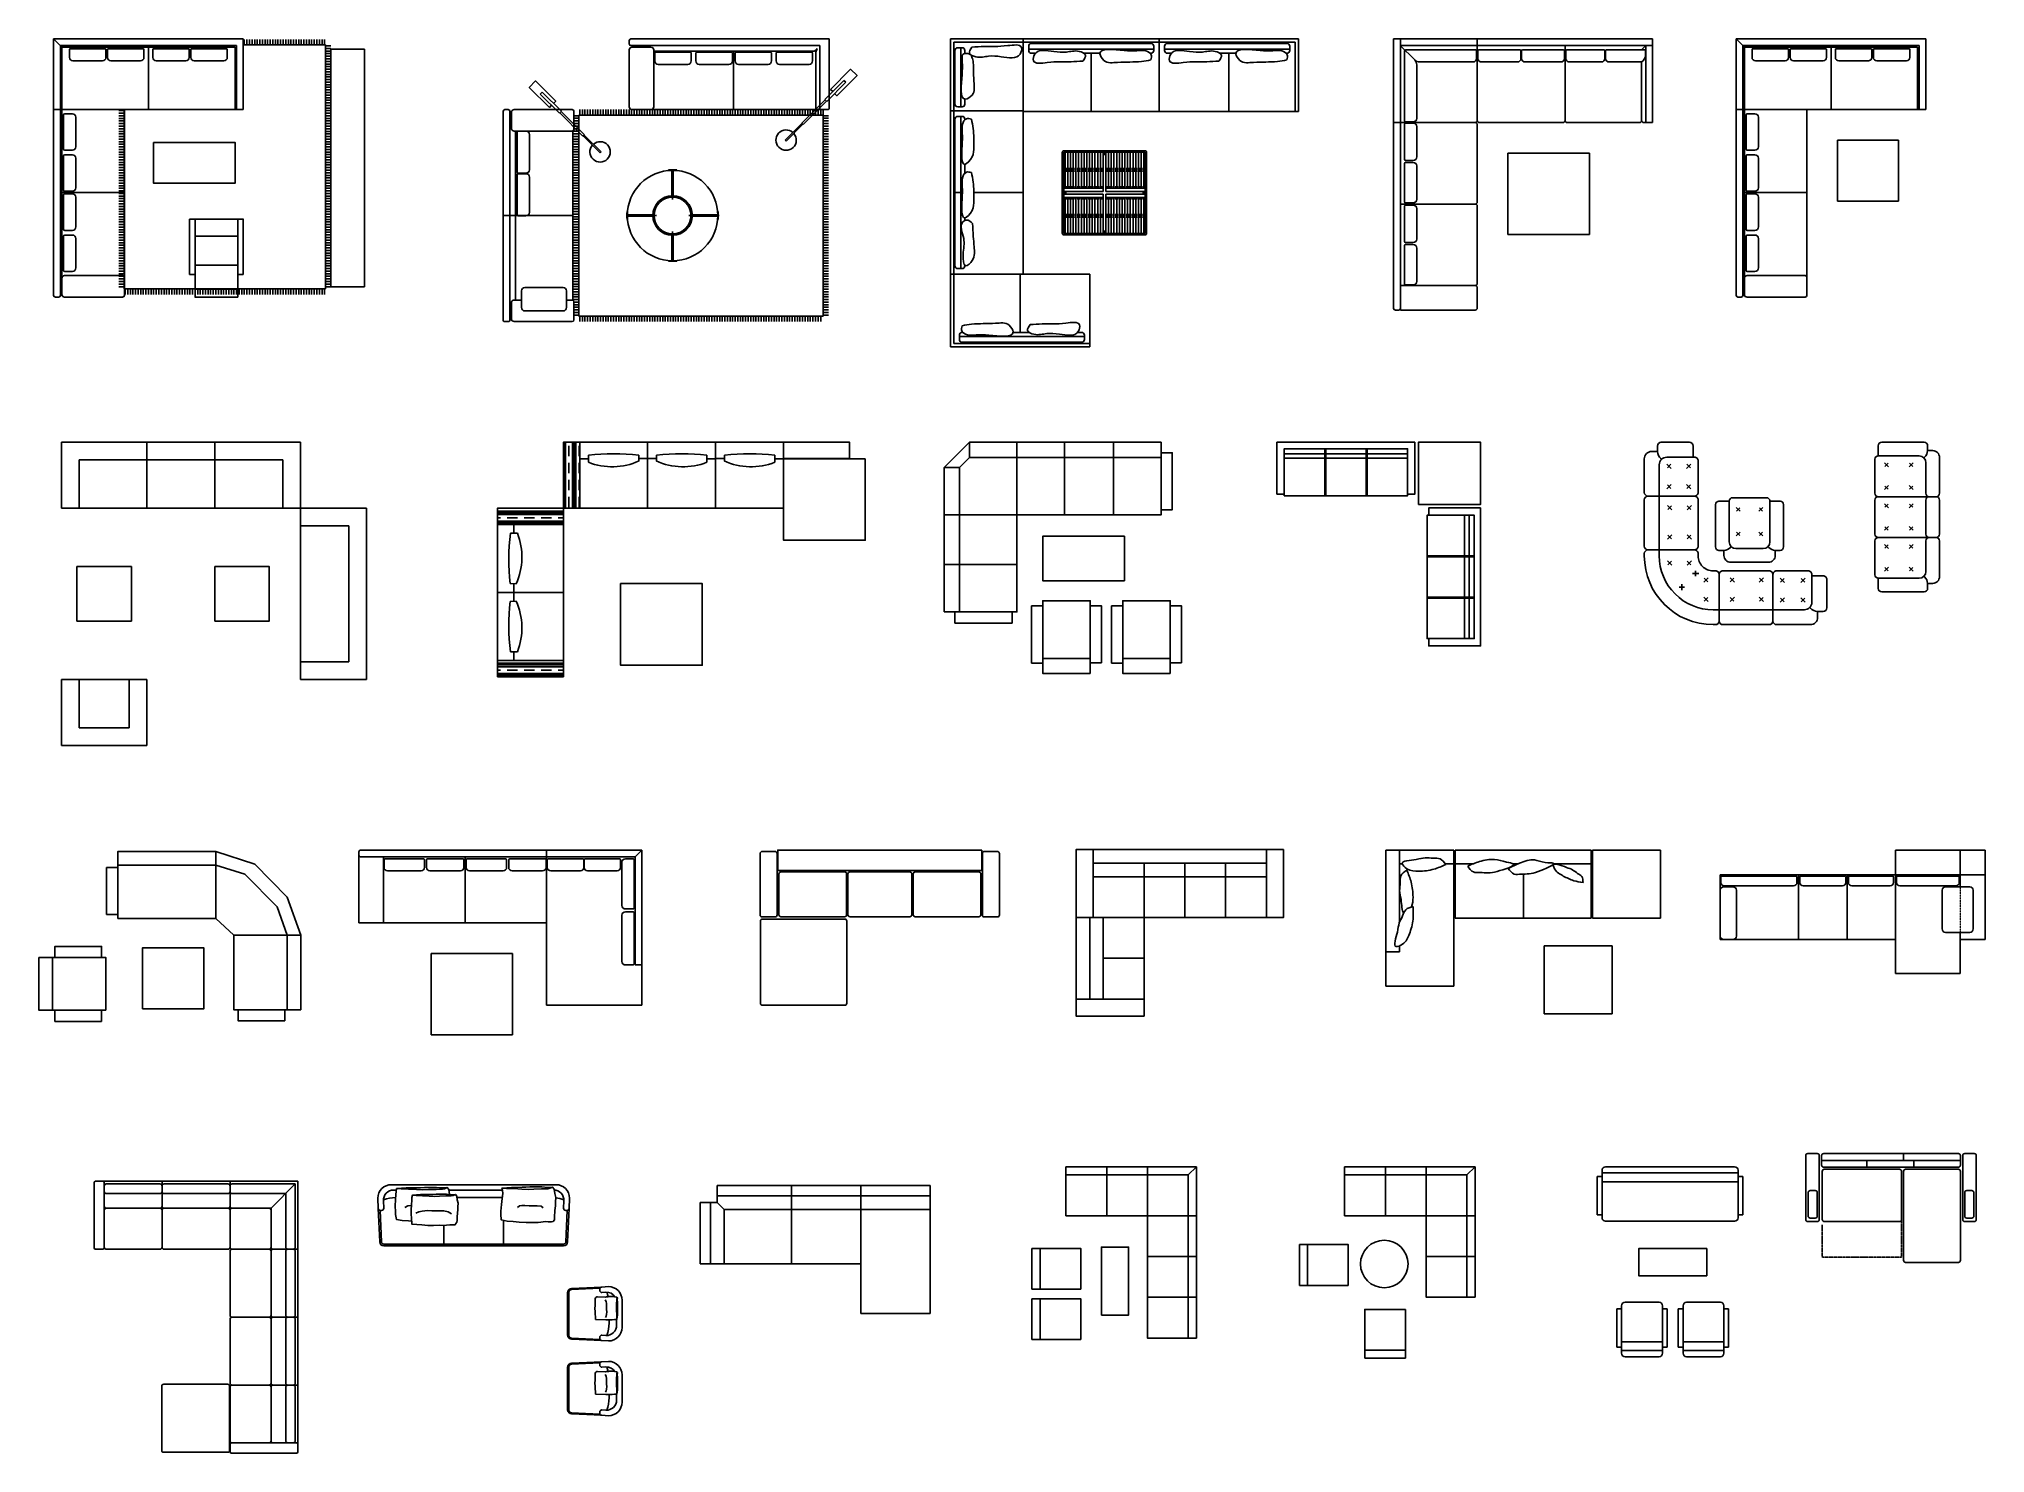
# Model space of a CAD drawing. Header units: millimetres. Extents: x 2591 to 31220, y -5770 to 15040.
import ezdxf

# ---------------------------------------------------------------- set-up
doc = ezdxf.new("R2010")
doc.units = ezdxf.units.MM
doc.linetypes.add('HIDDEN', pattern=[0.375, 0.25, -0.125])
doc.linetypes.add('JIS_02_2.0', pattern=[3, 2, -1])
pattern_1 = [(90, (359790.147, -167638.01), (-38.1, 2e-14), [])]
pattern_2 = [(0, (-154463.076, -347621.36), (1e-14, 38.1), [])]

# ---------------------------------------------------------------- blocks, each defined once
blk = doc.blocks.new('MUGOL2')
at = {"color": 0}
for p, q in [((-1247, -220, -3), (-822, -355, -3)), ((-822, -355, -3), (-348, -837, -3)), ((-348, -837, -3), (-199, -1253, -3)), ((-2342, -1006, -3), (-2693, -1006, -3))]:
    blk.add_line(p, q, dxfattribs=at)
for points, elevation in [([(-2857, -945), (-2693, -945), (-2693, -258), (-2857, -258)], -3), ([(-2693, -220), (-1247, -220), (-1247, -21), (-2693, -21)], -3), ([(-2693, -1006), (-1247, -1006), (-1247, -220), (-2693, -220)], -3), ([(-2929, -1581), (-2929, -1418), (-3616, -1418), (-3616, -1581)], 200), ([(-985, -1253), (-985, -2349), (-199, -2349), (-199, -1253)], -3), ([(-199, -1253), (-199, -2349), (0, -2349), (0, -1253)], -3), ([(-3653, -2357), (-3653, -1581), (-3852, -1581), (-3852, -2357)], 200), ([(-2867, -2357), (-2867, -1581), (-3653, -1581), (-3653, -2357)], 200), ([(-2929, -2520), (-2929, -2357), (-3616, -2357), (-3616, -2520)], 200), ([(-923, -2349), (-923, -2512), (-236, -2512), (-236, -2349)], -3)]:
    blk.add_lwpolyline(points, close=True, dxfattribs=dict(at, elevation=elevation))
at = {"color": 0, "elevation": -3}
for points in [[(-1247, -21), (-676, -207), (-202, -690), (0, -1253)], [(-1247, -21), (-1247, -1006), (-985, -1253), (0, -1253)]]:
    blk.add_lwpolyline(points, dxfattribs=at)
at = {"color": 0}
blk.add_lwpolyline([(-2328, -2337), (-1428, -2337), (-1428, -1437), (-2328, -1437)], close=True, dxfattribs=at)
blk = doc.blocks.new('MZO6D2')
at = {"color": 0}
for p, q in [((-2490, -227), (-1791, -227)), ((-1791, -4), (-1062, -4)), ((-1791, -227), (-1062, -227)), ((-1062, -1074), (-1062, -227)), ((-363, -4), (7, -375)), ((-363, -227), (-216, -375)), ((-1791, -1074), (-1062, -1074)), ((-216, -1074), (-216, -1773)), ((-3172, -2153), (-3172, -1454)), ((-1062, -2494), (-1062, -1773)), ((-216, -1773), (-216, -2494)), ((7, -2494), (7, -1773)), ((-216, -2494), (-216, -3193)), ((-3172, -3328), (-3172, -2629))]:
    blk.add_line(p, q, dxfattribs=at)
for points in [[(-2654, -161), (-2654, -1002), (-2490, -1002), (-2490, -161)], [(-2490, -4), (-2490, -1074), (-1791, -1074), (-1791, -4)], [(-1062, -227), (-363, -227), (-363, -4), (-1062, -4)], [(-216, -1074), (7, -1074), (7, -375), (-216, -375)], [(7, -1074), (-1062, -1074), (-1062, -1773), (7, -1773)], [(-3242, -1454), (-2401, -1454), (-2401, -1290), (-3242, -1290)], [(-3394, -2153), (-2325, -2153), (-2325, -1454), (-3394, -1454)], [(-2030, -2655), (-1376, -2655), (-1376, -1454), (-2030, -1454)], [(-3237, -2317), (-2397, -2317), (-2397, -2153), (-3237, -2153)], [(-3242, -2629), (-2401, -2629), (-2401, -2466), (-3242, -2466)], [(7, -2494), (-1062, -2494), (-1062, -3193), (7, -3193)], [(-3394, -3328), (-2325, -3328), (-2325, -2629), (-3394, -2629)], [(-3237, -3492), (-2397, -3492), (-2397, -3328), (-3237, -3328)], [(-146, -3193), (-986, -3193), (-986, -3357), (-146, -3357)]]:
    blk.add_lwpolyline(points, close=True, dxfattribs=at)
blk = doc.blocks.new('66335+66336')
at = {"color": 0}
for p, q in [((2000, 1070), (0, 1070)), ((0, 1070), (0, 0)), ((2000, 1020), (0, 1020)), ((80, 964), (80, 899)), ((1920, 920), (80, 920)), ((1880, 1004), (120, 1004)), ((179, 859), (120, 859)), ((1129, 859), (893, 859)), ((1000, 0), (1000, 859)), ((1880, 859), (1869, 859)), ((1920, 964), (1920, 899)), ((2000, 1070), (2000, 0)), ((2000, 0), (0, 0))]:
    blk.add_line(p, q, dxfattribs=at)
for centre, start, end in [((120, 964), 90, 180), ((120, 899), 180, 270), ((1880, 964), 0, 90), ((1880, 899), 270, 0)]:
    blk.add_arc(centre, 40, start, end, dxfattribs=at)
for points in [[(879, 744), (703, 735), (353, 722), (151, 749), (170, 846), (448, 884), (635, 876), (823, 887), (915, 832), (879, 744)], [(1877, 761), (1739, 738), (1389, 725), (1187, 753), (1129, 850), (1484, 900), (1670, 896), (1802, 893), (1884, 837), (1877, 761)]]:
    blk.add_spline(points, degree=3, dxfattribs=at)
blk = doc.blocks.new('66380+66381')
at = {"color": 0}
for p, q in [((2050, 1070), (0, 1070)), ((0, 1070), (0, 0)), ((2000, 1020), (0, 1020)), ((80, 964), (80, 899)), ((1920, 920), (80, 920)), ((1880, 1004), (120, 1004)), ((179, 859), (120, 859)), ((1129, 859), (893, 859)), ((1025, 0), (1025, 859)), ((1880, 859), (1869, 859)), ((1920, 964), (1920, 899)), ((2000, 1020), (2000, 0)), ((2050, 1070), (2050, 0)), ((2050, 0), (0, 0))]:
    blk.add_line(p, q, dxfattribs=at)
for centre, start, end in [((120, 964), 90, 180), ((120, 899), 180, 270), ((1880, 964), 0, 90), ((1880, 899), 270, 0)]:
    blk.add_arc(centre, 40, start, end, dxfattribs=at)
for points in [[(879, 744), (703, 735), (353, 722), (151, 749), (170, 846), (448, 884), (635, 876), (823, 887), (915, 832), (879, 744)], [(1877, 761), (1739, 738), (1389, 725), (1187, 753), (1129, 850), (1484, 900), (1670, 896), (1802, 893), (1884, 837), (1877, 761)]]:
    blk.add_spline(points, degree=3, dxfattribs=at)
blk = doc.blocks.new('66400+66401')
at = {"color": 0}
for p, q in [((0, 0), (0, 1060)), ((0, 1060), (1070, 1060)), ((50, 50), (50, 1060)), ((66, 170), (66, 959)), ((106, 999), (171, 999)), ((150, 130), (150, 999)), ((211, 885), (211, 959)), ((1070, 0), (1070, 1060)), ((0, 0), (1070, 0)), ((50, 50), (1070, 50)), ((106, 130), (171, 130)), ((211, 181), (211, 216)), ((211, 170), (211, 181))]:
    blk.add_line(p, q, dxfattribs=at)
for centre, start, end in [((106, 959), 90, 180), ((171, 959), 0, 90), ((106, 170), 180, 270), ((171, 170), 270, 0)]:
    blk.add_arc(centre, 40, start, end, dxfattribs=at)
for points, knots in [([(309, 248), (318, 283), (349, 345), (329, 568), (369, 813), (116, 962), (174, 559), (179, 364), (161, 225), (220, 212), (282, 213), (309, 248)], [0, 0, 0, 0, 139.614689, 490.021661, 693.571453, 806.653755, 1165.25668, 1351.440282, 1483.942314, 1583.249032, 1659.737703, 1659.737703, 1659.737703, 1659.737703]), ([(315, 122), (375, 118), (555, 105), (754, 119), (1073, 65), (1016, 315), (768, 258), (559, 243), (409, 289), (248, 221), (294, 153), (315, 122)], [0, 0, 0, 0, 176.697974, 527.104946, 730.654737, 829.367901, 1109.994882, 1297.148169, 1485.493388, 1592.849632, 1687.532271, 1687.532271, 1687.532271, 1687.532271])]:
    blk.add_open_spline(points, degree=3, knots=knots, dxfattribs=at)
blk = doc.blocks.new('Ж.столик Mesa cetro...')
at = {"color": 0}
for p, q in [((-620, 1210), (-620, 30)), ((-600, 1210), (-600, 30)), ((-590, 1240), (590, 1240)), ((-590, 1220), (590, 1220)), ((-580, 690), (-580, 1240)), ((-540, 690), (-540, 1240)), ((-500, 690), (-500, 1240)), ((-460, 690), (-460, 1240)), ((-420, 690), (-420, 1240)), ((-380, 690), (-380, 1240)), ((-340, 690), (-340, 1240)), ((-300, 690), (-300, 1240)), ((-260, 690), (-260, 1240)), ((-220, 690), (-220, 1240)), ((-180, 690), (-180, 1240)), ((-140, 690), (-140, 1240)), ((-100, 690), (-100, 1240)), ((-60, 690), (-60, 1240)), ((-20, 640), (-20, 1240)), ((20, 640), (20, 1240)), ((60, 690), (60, 1240)), ((100, 690), (100, 1240)), ((140, 690), (140, 1240)), ((180, 690), (180, 1240)), ((220, 690), (220, 1240)), ((260, 690), (260, 1240)), ((300, 690), (300, 1240)), ((340, 690), (340, 1240)), ((380, 690), (380, 1240)), ((420, 690), (420, 1240)), ((460, 690), (460, 1240)), ((500, 690), (500, 1240)), ((540, 690), (540, 1240)), ((580, 690), (580, 1240)), ((600, 30), (600, 1210)), ((620, 30), (620, 1210)), ((-620, 690), (-20, 690)), ((-620, 640), (-20, 640)), ((-620, 600), (-20, 600)), ((-20, 0), (-20, 600)), ((20, 690), (620, 690)), ((20, 640), (620, 640)), ((20, 600), (620, 600)), ((20, 0), (20, 600)), ((-620, 550), (-20, 550)), ((-580, 550), (-580, 0)), ((-540, 550), (-540, 0)), ((-500, 550), (-500, 0)), ((-460, 550), (-460, 0)), ((-420, 550), (-420, 0)), ((-380, 550), (-380, 0)), ((-340, 550), (-340, 0)), ((-300, 550), (-300, 0)), ((-260, 550), (-260, 0)), ((-220, 550), (-220, 0)), ((-180, 550), (-180, 0)), ((-140, 550), (-140, 0)), ((-100, 550), (-100, 0)), ((-60, 550), (-60, 0)), ((20, 550), (620, 550)), ((60, 550), (60, 0)), ((100, 550), (100, 0)), ((140, 550), (140, 0)), ((180, 550), (180, 0)), ((220, 550), (220, 0)), ((260, 550), (260, 0)), ((300, 550), (300, 0)), ((340, 550), (340, 0)), ((380, 550), (380, 0)), ((420, 550), (420, 0)), ((460, 550), (460, 0)), ((500, 550), (500, 0)), ((540, 550), (540, 0)), ((580, 550), (580, 0)), ((-590, 20), (590, 20)), ((-590, 0), (590, 0))]:
    blk.add_line(p, q, dxfattribs=at)
at = {"color": 0, "linetype": 'HIDDEN', "ltscale": 6}
for p, q in [((-620, 980), (-20, 980)), ((-620, 960), (-20, 960)), ((-620, 940), (-20, 940)), ((620, 980), (20, 980)), ((620, 960), (20, 960)), ((620, 940), (20, 940)), ((-620, 710), (-20, 710)), ((20, 710), (620, 710)), ((-620, 530), (-20, 530)), ((-620, 300), (-20, 300)), ((20, 530), (620, 530)), ((620, 300), (20, 300)), ((-620, 280), (-20, 280)), ((-620, 260), (-20, 260)), ((620, 280), (20, 280)), ((620, 260), (20, 260))]:
    blk.add_line(p, q, dxfattribs=at)
at = {"color": 0}
for points in [[(-3, 1186), (-3, 1229), (3, 1229), (3, 1186)], [(-612, 623), (-569, 623), (-569, 617), (-612, 617)], [(612, 623), (569, 623), (569, 617), (612, 617)], [(-3, 54), (-3, 11), (3, 11), (3, 54)]]:
    blk.add_lwpolyline(points, close=True, dxfattribs=at)
for centre, radius, start, end in [((-590, 1210), 30, 90, 180), ((-590, 1210), 10, 90, 180), ((590, 1210), 30, 0, 90), ((590, 1210), 10, 0, 90), ((-590, 30), 30, 180, 270), ((-590, 30), 10, 180, 270), ((590, 30), 30, 270, 0), ((590, 30), 10, 270, 0)]:
    blk.add_arc(centre, radius, start, end, dxfattribs=at)
blk = doc.blocks.new('66345+66346 wally')
at = {"color": 0}
for p, q in [((-1070, 1200), (-1070, -1200)), ((-1070, 1200), (0, 1200)), ((-1020, 1200), (-1020, -1200)), ((0, 1200), (0, -1200)), ((-1004, 1080), (-1004, -1080)), ((-964, 1120), (-899, 1120)), ((-920, 1120), (-920, -1120)), ((-859, 1080), (-859, 1069)), ((-859, 1080), (-859, 1071)), ((-859, 414), (-859, 284)), ((-895, 0), (-1004, 0)), ((0, 0), (-727, 0)), ((-859, -373), (-859, -412)), ((-964, -1120), (-899, -1120)), ((-859, -1072), (-859, -1080)), ((-1070, -1200), (0, -1200))]:
    blk.add_line(p, q, dxfattribs=at)
for centre, start, end in [((-964, 1080), 90, 180), ((-899, 1080), 0, 90), ((-964, -1080), 180, 270), ((-899, -1080), 270, 0)]:
    blk.add_arc(centre, 40, start, end, dxfattribs=at)
for points in [[(-761, 1079), (-738, 941), (-725, 671), (-753, 523), (-859, 414), (-900, 686), (-896, 872), (-893, 1005), (-837, 1086), (-761, 1079)], [(-761, 292), (-738, 154), (-725, -116), (-753, -264), (-859, -373), (-900, -101), (-896, 85), (-893, 217), (-837, 299), (-761, 292)], [(-744, -456), (-735, -646), (-722, -799), (-749, -1000), (-846, -1079), (-884, -915), (-876, -675), (-887, -432), (-832, -405), (-744, -456)]]:
    blk.add_spline(points, degree=3, dxfattribs=at)
blk = doc.blocks.new('ТОРШЕР')
at = {"color": 0}
for p, q in [((185, 20), (584, 20)), ((185, -20), (185, 20)), ((584, 20), (584, -20)), ((584, 15), (1068, 15)), ((1068, 15), (1068, -15)), ((1068, 10), (1419, 10)), ((1419, 10), (1419, -10)), ((185, -20), (584, -20)), ((584, -15), (1068, -15)), ((1068, -10), (1419, -10))]:
    blk.add_line(p, q, dxfattribs=at)
blk.add_lwpolyline([(419, -20), (419, -66), (0, -66), (0, 66), (419, 66), (419, 20)], dxfattribs=at)
blk.add_arc((1409, 0), 150, 183.8226, 176.1774, dxfattribs=at)
blk = doc.blocks.new('Butaca кресло')
at = {"color": 0}
for p, q in [((-315, 1150), (-315, 0)), ((-315, 1147), (315, 1147)), ((315, 1147), (315, -3)), ((-315, 1032), (315, 1032)), ((-395, 816), (-395, 0)), ((-395, 816), (-315, 816)), ((-315, 674), (315, 674)), ((315, 816), (395, 816)), ((395, 816), (395, -3)), ((-395, 0), (395, 0)), ((-315, 249), (315, 249))]:
    blk.add_line(p, q, dxfattribs=at)
blk = doc.blocks.new('oli под ТВ')
at = {"color": 0}
for p, q in [((-500, -1750), (-500, 1750)), ((-500, 1750), (0, 1750)), ((0, -1750), (0, 1750)), ((0, -1750), (-500, -1750))]:
    blk.add_line(p, q, dxfattribs=at)
blk = doc.blocks.new('ковер без четверти')
h = blk.add_hatch()
h.set_pattern_fill('ANSI31', color=0, scale=12, angle=135, style=0)
h.set_pattern_definition([(180, (359790.147, -167638.01), (-9e-15, -38.1), [])])
h.paths.add_polyline_path([(1208, 952), (1208, -2639), (1288, -2639), (1288, 952)])
h.paths.add_polyline_path([(-1751, 0), (-1831, 0), (-1831, -2639), (-1751, -2639)])
h = blk.add_hatch()
h.set_pattern_fill('ANSI31', color=0, scale=12, angle=405, style=0)
h.set_pattern_definition(pattern_1)
h.paths.add_polyline_path([(0, 1032), (0, 952), (1208, 952), (1208, 1032)])
h = blk.add_hatch()
h.set_pattern_fill('ANSI31', color=0, scale=12, angle=405, style=0)
h.set_pattern_definition(pattern_1)
h.paths.add_polyline_path([(-1751, -2639), (-1751, -2719), (1208, -2719), (1208, -2639)])
at = {"color": 0}
for p, q in [((0, 952), (0, 0)), ((0, 952), (1208, 952)), ((1208, -2639), (1208, 952)), ((-1751, 0), (0, 0)), ((-1751, -2639), (-1751, 0)), ((-1751, -2639), (1208, -2639))]:
    blk.add_line(p, q, dxfattribs=at)
blk = doc.blocks.new('DIVAN_MARSELL')
at = {"color": 0}
for p, q in [((0, 0), (-3130, 0)), ((-3130, -250), (-3130, 0)), ((-2040, 0), (-2040, -1150)), ((-1020, 0), (-1020, -1880)), ((0, -1880), (0, 0)), ((-3380, -250), (-3380, -1150)), ((-3130, -250), (-3380, -250)), ((-3230, -250), (-3230, -1150)), ((0, -150), (-3130, -150)), ((-3030, -350), (-3130, -250)), ((-3030, -350), (-3030, -1150)), ((0, -350), (-3030, -350)), ((-1020, -1150), (-3380, -1150)), ((-1020, -1880), (0, -1880))]:
    blk.add_line(p, q, dxfattribs=at)
blk = doc.blocks.new('диван 2')
at = {"color": 0}
for p, q in [((916, -211), (916, -1011)), ((1515, -1011), (1515, -211)), ((2113, -2211), (2113, -211)), ((2716, -1011), (2716, -2211)), ((2716, -1611), (2113, -1611))]:
    blk.add_line(p, q, dxfattribs=at)
for points in [[(63, -11), (3113, -11), (3113, -1011), (2863, -1011), (2863, -11)], [(63, -11), (63, -1011), (313, -1011), (313, -11)]]:
    blk.add_lwpolyline(points, close=True, dxfattribs=at)
for points in [[(313, -11), (313, -211), (2863, -211), (2863, -411), (313, -411)], [(3113, -11), (3113, -2461), (2113, -2461), (2113, -2211), (3113, -2211)], [(313, -1011), (2863, -1011)], [(2911, -1011), (2911, -2211)]]:
    blk.add_lwpolyline(points, dxfattribs=at)
blk = doc.blocks.new('диван')
at = {"color": 0}
for points in [[(-452, 3269), (452, 3269, 0.414214), (482, 3299), (482, 3489, 0.414214), (452, 3519), (-452, 3519, 0.414214), (-482, 3489), (-482, 3299, 0.414214)], [(478, 2281), (478, 3217, 0.414214), (448, 3247), (-152, 3247, 0.414214), (-182, 3217), (-182, 2281, 0.414214), (-152, 2251), (448, 2251, 0.414214)], [(478, 1322), (478, 2202, 0.414214), (448, 2232), (-152, 2232, 0.414214), (-182, 2202), (-182, 1322, 0.414214), (-152, 1292), (448, 1292, 0.414214)], [(478, 306), (478, 1242, 0.414214), (448, 1272), (-152, 1272, 0.414214), (-182, 1242), (-182, 306, 0.414214), (-152, 276), (448, 276, 0.414214)], [(542, 4), (1752, 4, 0.414214), (1782, 34), (1782, 1244, 0.414214), (1752, 1274), (542, 1274, 0.414214), (512, 1244), (512, 34, 0.414214)], [(-452, 250), (452, 250, -0.414214), (482, 220), (482, 30, -0.414214), (452, 0), (-452, 0, -0.414214), (-482, 30), (-482, 220, -0.414214)]]:
    blk.add_lwpolyline(points, format="xyb", close=True, dxfattribs=at)
blk.add_lwpolyline([(-502, 3261), (-202, 3261), (-202, 258), (-502, 258)], close=True, dxfattribs=at)
blk = doc.blocks.new('K6-17')
for p, q in [((173, 2353), (97, 2353)), ((172, 2426), (172, 2353)), ((591, 2476), (219, 2476)), ((-3, 2253), (-3, 1806)), ((357, 2127), (299, 2184)), ((353, 2181), (305, 2132)), ((563, 2127), (621, 2184)), ((567, 2181), (615, 2132)), ((357, 1910), (299, 1853)), ((353, 1856), (305, 1905)), ((563, 1910), (621, 1853)), ((567, 1856), (615, 1905)), ((-3, 1706), (-3, 1086)), ((667, 1756), (47, 1756)), ((667, 1756), (47, 1756)), ((197, 1036), (197, 1756)), ((363, 1572), (306, 1630)), ((360, 1626), (311, 1577)), ((568, 1572), (626, 1630)), ((572, 1626), (620, 1577)), ((363, 1239), (306, 1181)), ((360, 1185), (311, 1234)), ((568, 1239), (626, 1181)), ((572, 1185), (620, 1234)), ((-3, 956), (-3, 986)), ((47, 1036), (667, 1036)), ((667, 1036), (47, 1036)), ((363, 832), (306, 890)), ((360, 886), (311, 838)), ((568, 832), (626, 890)), ((572, 886), (620, 838)), ((533, 536), (464, 536)), ((497, 577), (497, 496)), ((642, 722), (724, 722)), ((683, 686), (683, 755)), ((794, 606), (852, 664)), ((848, 610), (799, 659)), ((997, 86), (997, 706)), ((997, 706), (997, 86)), ((1201, 606), (1143, 664)), ((1147, 610), (1195, 659)), ((1534, 606), (1591, 664)), ((1588, 610), (1539, 659)), ((1717, 706), (1717, 86)), ((1717, 706), (1717, 86)), ((1872, 601), (1814, 659)), ((1818, 605), (1867, 654)), ((2088, 601), (2146, 659)), ((2142, 605), (2094, 654)), ((794, 402), (852, 344)), ((848, 398), (799, 349)), ((1201, 402), (1143, 344)), ((1147, 398), (1195, 349)), ((1534, 402), (1591, 344)), ((1588, 398), (1539, 349)), ((1872, 395), (1814, 338)), ((1818, 392), (1867, 343)), ((2088, 395), (2146, 338)), ((2142, 392), (2094, 343)), ((947, 36), (917, 36)), ((997, 236), (1717, 236)), ((1667, 36), (1047, 36)), ((2215, 36), (1767, 36)), ((2387, 211), (2315, 211)), ((2315, 211), (2315, 136))]:
    blk.add_line(p, q)
for points in [[(227, 2246), (216, 2257, -0.182824), (173, 2353, -0.182824)], [(651, 2426), (651, 2276), (667, 2276, -0.414214), (717, 2226), (717, 1806, -0.414214), (667, 1756, -0.414214), (717, 1706), (717, 1086, -0.414214), (667, 1036, -0.414214), (717, 986), (717, 956, 0.414214), (917, 756), (947, 756, -0.414214), (997, 706, -0.414214), (1047, 756), (1667, 756, -0.414214), (1717, 706, -0.414214), (1767, 756), (2187, 756, -0.414214), (2237, 706), (2237, 689), (2387, 689)], [(197, 1756), (197, 2176, -0.414214), (297, 2276), (651, 2276)], [(997, 236), (917, 236, -0.414214), (197, 956), (197, 1036)], [(1717, 236), (2137, 236, 0.414214), (2237, 336), (2237, 689)], [(2387, 689, -0.414214), (2437, 639, -0.023456), (2438, 630), (2437, 257)], [(2208, 265), (2218, 255, 0.182824), (2315, 211, 0.182824)]]:
    blk.add_lwpolyline(points, format="xyb")
for centre, radius, start, end in [((97, 2253), 100, 90, 180), ((222, 2426), 50, 90, 180), ((591, 2376), 100, 84.6252, 90), ((601, 2426), 50, 0, 90), ((47, 1806), 50, 180, 270), ((47, 1706), 50, 90, 180), ((47, 1086), 50, 180, 270), ((47, 986), 50, 90, 180), ((917, 956), 920, 180, 270), ((2387, 261), 50, 270, 0), ((947, 86), 50, 270, 0), ((1047, 86), 50, 180, 270), ((1667, 86), 50, 270, 0), ((1767, 86), 50, 180, 270), ((2215, 136), 100, 270, 0)]:
    blk.add_arc(centre, radius, start, end)
blk = doc.blocks.new('K6-16')
for p, q in [((-294, -125), (-294, 475)), ((-131, 325), (-189, 383)), ((-185, 329), (-137, 378)), ((144, 325), (202, 383)), ((198, 329), (150, 378)), ((306, 475), (306, -125)), ((-131, 20), (-189, -37)), ((-185, 17), (-137, -32)), ((144, 20), (202, -37)), ((198, 17), (150, -32)), ((6, -225), (-194, -225)), ((206, -225), (6, -225))]:
    blk.add_line(p, q)
blk.add_lwpolyline([(384, -325, -0.414214), (284, -425), (6, -425), (-271, -425, -0.414214), (-371, -325), (-371, -250, -0.015524), (-381, -250), (-444, -250, -0.414214), (-494, -200), (-494, 425, -0.414214), (-444, 475), (-294, 475, -0.414214), (-244, 525), (6, 525), (256, 525, -0.414214), (306, 475), (456, 475, -0.414214), (506, 425), (506, -200, -0.414214), (456, -250), (393, -250, -0.015524), (384, -250)], format="xyb", close=True)
for points in [[(-371, -250, 0.182824), (-274, -206), (-264, -196)], [(277, -196), (287, -206, 0.182824), (384, -250, 0.182824)]]:
    blk.add_lwpolyline(points, format="xyb")
for centre, start, end in [((-194, -125), 180, 270), ((206, -125), 270, 0)]:
    blk.add_arc(centre, 100, start, end)
blk = doc.blocks.new('K6-18')
for p, q in [((-911, 1897), (-311, 1897)), ((-761, 1735), (-819, 1793)), ((-765, 1789), (-813, 1741)), ((-456, 1735), (-398, 1793)), ((-452, 1789), (-404, 1741)), ((-211, 1797), (-211, 1597)), ((-761, 1459), (-819, 1402)), ((-765, 1405), (-813, 1454)), ((-456, 1459), (-398, 1402)), ((-452, 1405), (-404, 1454)), ((-211, 1597), (-211, 1347)), ((-911, 1297), (-61, 1297)), ((-761, 1135), (-819, 1193)), ((-765, 1189), (-813, 1141)), ((-456, 1135), (-398, 1193)), ((-452, 1189), (-404, 1141)), ((-211, 1247), (-211, 997)), ((-761, 859), (-819, 802)), ((-456, 859), (-398, 802)), ((-211, 747), (-211, 997)), ((-911, 697), (-61, 697)), ((-761, 535), (-819, 593)), ((-765, 805), (-813, 854)), ((-765, 589), (-813, 541)), ((-456, 535), (-398, 593)), ((-452, 805), (-404, 854)), ((-452, 589), (-404, 541)), ((-211, 397), (-211, 647)), ((-211, 197), (-211, 397)), ((-911, 97), (-311, 97)), ((-761, 259), (-819, 202)), ((-765, 205), (-813, 254)), ((-456, 259), (-398, 202)), ((-452, 205), (-404, 254))]:
    blk.add_line(p, q)
for points in [[(-961, 147, 0.414214), (-911, 97, -0.414214), (-961, 147), (-961, 397), (-961, 647, -0.414214), (-911, 697, -0.414214), (-961, 747), (-961, 997), (-961, 1247, -0.414214), (-911, 1297, -0.414214), (-961, 1347), (-961, 1597), (-961, 1847, -0.414214), (-911, 1897), (-911, 2047, -0.414214), (-861, 2097), (-236, 2097, -0.414214), (-186, 2047), (-186, 1984, -0.015524), (-186, 1975), (-111, 1975, -0.414214), (-11, 1875), (-11, 1597), (-11, 1347, -0.414214), (-61, 1297, -0.414214), (-11, 1247), (-11, 997), (-11, 747, -0.414214), (-61, 697, -0.414214), (-11, 647), (-11, 120, -0.414214), (-111, 20), (-186, 20, -0.015524), (-186, 10), (-186, -53, -0.414214), (-236, -103), (-861, -103, -0.414214), (-911, -53), (-911, 97)], [(-240, 1868), (-230, 1878, 0.182824), (-186, 1975, 0.182824)], [(-924, 1299), (-924, 1296, -0.414214)], [(-924, 699), (-924, 696, -0.414214)], [(-186, 20, 0.182824), (-230, 116), (-240, 127)]]:
    blk.add_lwpolyline(points, format="xyb")
for centre, radius, start, end in [((-311, 1797), 100, 0, 90), ((-311, 1797), 100, 0, 90), ((-161, 1347), 50, 180, 270), ((-161, 1247), 50, 90, 180), ((-161, 747), 50, 180, 270), ((-161, 647), 50, 90, 180), ((-311, 197), 100, 270, 0), ((-311, 197), 100, 270, 0)]:
    blk.add_arc(centre, radius, start, end)
blk = doc.blocks.new('div 1')
at = {"color": 0}
for p, q in [((0, 0), (2790, 0)), ((0, 0), (0, -1010)), ((121, -121), (0, 0)), ((0, 0), (0, -1040)), ((99, -99), (2691, -99)), ((99, -99), (99, -1040)), ((121, -121), (2669, -121)), ((121, -121), (121, -1040)), ((233, -273), (233, -159)), ((248, -144), (754, -144)), ((769, -159), (769, -273)), ((793, -273), (793, -159)), ((808, -144), (1313, -144)), ((1328, -159), (1328, -273)), ((1395, -1040), (1395, -121)), ((1459, -273), (1459, -159)), ((1474, -144), (1979, -144)), ((1994, -159), (1994, -273)), ((2018, -273), (2018, -159)), ((2033, -144), (2539, -144)), ((2554, -159), (2554, -273)), ((2669, -121), (2669, -1040)), ((2691, -99), (2691, -1040)), ((2790, 0), (2790, -1040)), ((719, -323), (283, -323)), ((1278, -323), (843, -323)), ((1944, -323), (1509, -323)), ((2504, -323), (2068, -323)), ((0, -1040), (2790, -1040)), ((0, -1040), (0, -3775)), ((0, -1040), (1040, -1040)), ((99, -1040), (99, -3775)), ((121, -1040), (121, -3760)), ((147, -1117), (147, -1622)), ((276, -1102), (162, -1102)), ((1040, -1040), (1040, -3483)), ((326, -1587), (326, -1152)), ((162, -1637), (276, -1637)), ((276, -1706), (162, -1706)), ((147, -1721), (147, -2226)), ((326, -2191), (326, -1756)), ((121, -2261), (1040, -2261)), ((162, -2241), (276, -2241)), ((162, -2281), (276, -2281)), ((147, -2802), (147, -2296)), ((326, -2331), (326, -2767)), ((276, -2817), (162, -2817)), ((147, -3406), (147, -2901)), ((162, -2886), (276, -2886)), ((326, -2936), (326, -3371)), ((276, -3421), (162, -3421)), ((121, -3523), (121, -3760)), ((161, -3483), (1015, -3483)), ((1040, -3483), (1040, -3508)), ((1040, -3508), (1040, -3775)), ((25, -3800), (74, -3800)), ((161, -3800), (1015, -3800))]:
    blk.add_line(p, q, dxfattribs=at)
for centre, radius, start, end in [((248, -159), 15, 90, 180), ((283, -273), 50, 180, 270), ((719, -273), 50, 270, 0), ((754, -159), 15, 0, 90), ((808, -159), 15, 90, 180), ((843, -273), 50, 180, 270), ((1278, -273), 50, 270, 0), ((1313, -159), 15, 0, 90), ((1474, -159), 15, 90, 180), ((1509, -273), 50, 180, 270), ((1944, -273), 50, 270, 0), ((1979, -159), 15, 0, 90), ((2033, -159), 15, 90, 180), ((2068, -273), 50, 180, 270), ((2504, -273), 50, 270, 0), ((2539, -159), 15, 0, 90), ((162, -1117), 15, 90, 180), ((276, -1152), 50, 0, 90), ((162, -1622), 15, 180, 270), ((162, -1721), 15, 90, 180), ((276, -1587), 50, 270, 0), ((276, -1756), 50, 0, 90), ((162, -2226), 15, 180, 270), ((162, -2296), 15, 90, 180), ((276, -2191), 50, 270, 0), ((276, -2331), 50, 0, 90), ((162, -2802), 15, 180, 270), ((276, -2767), 50, 270, 0), ((162, -2901), 15, 90, 180), ((276, -2936), 50, 0, 90), ((162, -3406), 15, 180, 270), ((276, -3371), 50, 270, 0), ((161, -3523), 40, 90, 180), ((1015, -3508), 25, 0, 90), ((25, -3775), 25, 180, 270), ((74, -3775), 25, 270, 0), ((161, -3760), 40, 180, 270), ((1015, -3775), 25, 270, 0)]:
    blk.add_arc(centre, radius, start, end, dxfattribs=at)
blk = doc.blocks.new('div 3')
at = {"color": 0}
for p, q in [((0, 24), (0, -24)), ((2940, 49), (25, 49)), ((2940, 49), (2940, -966)), ((0, -112), (0, -951)), ((2802, -49), (25, -49)), ((320, -72), (40, -72)), ((360, -112), (360, -951)), ((2721, -130), (360, -130)), ((377, -276), (377, -162)), ((392, -147), (897, -147)), ((912, -162), (912, -276)), ((981, -276), (981, -162)), ((996, -147), (1502, -147)), ((1517, -162), (1517, -276)), ((1535, -130), (1535, -991)), ((1557, -162), (1557, -276)), ((2077, -147), (1572, -147)), ((2092, -276), (2092, -162)), ((2161, -162), (2161, -276)), ((2681, -147), (2176, -147)), ((2696, -276), (2696, -162)), ((2747, -147), (2747, -991)), ((2802, -966), (2802, -49)), ((862, -326), (427, -326)), ((1467, -326), (1031, -326)), ((1607, -326), (2042, -326)), ((2211, -326), (2646, -326)), ((2828, -991), (40, -991)), ((320, -991), (40, -991)), ((2916, -991), (2828, -991))]:
    blk.add_line(p, q, dxfattribs=at)
for centre, radius, start, end in [((25, 24), 25, 90, 180), ((25, -24), 25, 180, 270), ((40, -112), 40, 90, 180), ((320, -112), 40, 0, 90), ((392, -162), 15, 90, 180), ((427, -276), 50, 180, 270), ((862, -276), 50, 270, 0), ((897, -162), 15, 0, 90), ((996, -162), 15, 90, 180), ((1031, -276), 50, 180, 270), ((1467, -276), 50, 270, 0), ((1502, -162), 15, 0, 90), ((1572, -162), 15, 90, 180), ((1607, -276), 50, 180, 270), ((2042, -276), 50, 270, 0), ((2077, -162), 15, 0, 90), ((2176, -162), 15, 90, 180), ((2211, -276), 50, 180, 270), ((2646, -276), 50, 270, 0), ((2681, -162), 15, 0, 90), ((2560, 111), 291, 303.7544, 315.2542), ((2910, -174), 165, 150.7229, 170.462), ((40, -951), 40, 180, 270), ((320, -951), 40, 270, 0), ((2828, -964), 26.8, 183.8335, 268.4131), ((2917, -967), 23.4, 268.3485, 3.9898)]:
    blk.add_arc(centre, radius, start, end, dxfattribs=at)
blk = doc.blocks.new('div 4')
at = {"color": 0}
for p, q in [((0, 0), (1230, 0)), ((0, 0), (0, -1040)), ((1230, 0), (1230, -1200)), ((0, 0), (0, -1010)), ((310, -310), (98, -98)), ((99, 0), (99, -1040)), ((99, -99), (1230, -99)), ((161, -181), (161, -1204)), ((181, -161), (1204, -161)), ((1219, -176), (1219, -289)), ((1234, 0), (3810, 0)), ((1234, -99), (2522, -99)), ((1240, -289), (1240, -176)), ((1255, -161), (1858, -161)), ((1873, -176), (1873, -289)), ((1883, -176), (1883, -289)), ((2496, -161), (1898, -161)), ((2511, -289), (2511, -176)), ((2522, -99), (3711, -99)), ((2522, -99), (2522, -1200)), ((2533, -289), (2533, -176)), ((2548, -161), (3093, -161)), ((3108, -176), (3108, -289)), ((3118, -176), (3118, -289)), ((3688, -161), (3133, -161)), ((3648, -161), (3711, -99)), ((3703, -248), (3703, -176)), ((3711, -99), (3711, -1230)), ((3711, -99), (3810, -99)), ((3810, 0), (3810, -1230)), ((339, -1169), (339, -381)), ((1169, -339), (381, -339)), ((1823, -339), (1290, -339)), ((1933, -339), (2461, -339)), ((3058, -339), (2583, -339)), ((3168, -339), (3648, -339)), ((3648, -339), (3648, -1200)), ((0, -1040), (0, -3965)), ((99, -1040), (99, -3990)), ((0, -1230), (1200, -1230)), ((161, -1253), (161, -1772)), ((176, -1219), (289, -1219)), ((176, -1219), (289, -1219)), ((289, -1238), (176, -1238)), ((339, -1737), (339, -1288)), ((1230, -1260), (1230, -2400)), ((1260, -1230), (2492, -1230)), ((2552, -1230), (3618, -1230)), ((3678, -1230), (3810, -1230)), ((1680, -2880), (1680, -1680)), ((2880, -1680), (1680, -1680)), ((2880, -2880), (2880, -1680)), ((161, -1833), (161, -2397)), ((176, -1787), (289, -1787)), ((289, -1818), (176, -1818)), ((339, -2362), (339, -1868)), ((1200, -2430), (99, -2430)), ((161, -2462), (161, -2981)), ((176, -2412), (289, -2412)), ((289, -2447), (176, -2447)), ((339, -2946), (339, -2497)), ((1230, -2460), (1230, -3600)), ((161, -3042), (161, -3606)), ((176, -2996), (289, -2996)), ((289, -3027), (176, -3027)), ((339, -3571), (339, -3077)), ((2880, -2880), (1680, -2880)), ((99, -3630), (1200, -3630)), ((176, -3621), (289, -3621)), ((1230, -3660), (1230, -3960)), ((25, -3990), (74, -3990)), ((99, -3990), (1200, -3990))]:
    blk.add_line(p, q, dxfattribs=at)
for centre, radius, start, end in [((181, -181), 20, 90, 180), ((1204, -176), 15, 0, 90), ((1255, -176), 15, 90, 180), ((1858, -176), 15, 0, 90), ((1898, -176), 15, 90, 180), ((2496, -176), 15, 0, 90), ((2548, -176), 15, 90, 180), ((3093, -176), 15, 0, 90), ((3133, -176), 15, 90, 180), ((3586, -240), 117, 302.2865, 356.1617), ((3688, -176), 15, 0, 90), ((381, -239), 100, 225, 270), ((239, -381), 100, 0, 45), ((1169, -289), 50, 270, 0), ((1290, -289), 50, 180, 270), ((1823, -289), 50, 270, 0), ((1933, -289), 50, 180, 270), ((2461, -289), 50, 270, 0), ((2583, -289), 50, 180, 270), ((3058, -289), 50, 270, 0), ((3168, -289), 50, 180, 270), ((176, -1204), 15, 180, 270), ((176, -1253), 15, 90, 180), ((289, -1169), 50, 270, 0), ((289, -1169), 50, 270, 0), ((289, -1288), 50, 0, 90), ((1200, -1200), 30, 270, 0), ((1200, -1260), 30, 0, 90), ((1260, -1200), 30, 180, 270), ((2492, -1200), 30, 270, 0), ((2552, -1200), 30, 180, 270), ((3618, -1200), 30, 270, 0), ((3678, -1200), 30, 180, 270), ((176, -1772), 15, 180, 270), ((176, -1833), 15, 90, 180), ((289, -1737), 50, 270, 0), ((289, -1868), 50, 0, 90), ((176, -2397), 15, 180, 270), ((176, -2462), 15, 90, 180), ((289, -2362), 50, 270, 0), ((289, -2497), 50, 0, 90), ((1200, -2400), 30, 270, 0), ((1200, -2460), 30, 0, 90), ((176, -2981), 15, 180, 270), ((176, -3042), 15, 90, 180), ((289, -2946), 50, 270, 0), ((289, -3077), 50, 0, 90), ((176, -3606), 15, 180, 270), ((289, -3571), 50, 270, 0), ((1200, -3600), 30, 270, 0), ((1200, -3660), 30, 0, 90), ((25, -3965), 25, 180, 270), ((74, -3965), 25, 270, 0), ((1200, -3960), 30, 270, 0)]:
    blk.add_arc(centre, radius, start, end, dxfattribs=at)
blk = doc.blocks.new('div 5')
at = {"color": 0}
for p, q in [((0, 0), (2790, 0)), ((0, 0), (0, -1010)), ((121, -121), (0, 0)), ((0, 0), (0, -1040)), ((99, -99), (2691, -99)), ((99, -99), (99, -1040)), ((121, -121), (2669, -121)), ((121, -121), (121, -1040)), ((233, -273), (233, -159)), ((248, -144), (754, -144)), ((769, -159), (769, -273)), ((793, -273), (793, -159)), ((808, -144), (1313, -144)), ((1328, -159), (1328, -273)), ((1395, -1040), (1395, -121)), ((1459, -273), (1459, -159)), ((1474, -144), (1979, -144)), ((1994, -159), (1994, -273)), ((2018, -273), (2018, -159)), ((2033, -144), (2539, -144)), ((2554, -159), (2554, -273)), ((2669, -121), (2669, -1040)), ((2691, -99), (2691, -1040)), ((2790, 0), (2790, -1040)), ((2790, -88), (2790, -1040)), ((719, -323), (283, -323)), ((1278, -323), (843, -323)), ((1944, -323), (1509, -323)), ((2504, -323), (2068, -323)), ((0, -1040), (2790, -1040)), ((0, -1040), (0, -3775)), ((0, -1040), (1040, -1040)), ((99, -1040), (99, -3775)), ((121, -1040), (121, -3760)), ((147, -1117), (147, -1622)), ((276, -1102), (162, -1102)), ((1039, -1040), (2790, -1040)), ((1039, -3679), (1039, -1040)), ((1040, -1040), (1040, -3483)), ((326, -1587), (326, -1152)), ((162, -1637), (276, -1637)), ((276, -1706), (162, -1706)), ((1490, -2390), (1490, -1490)), ((2390, -1490), (1490, -1490)), ((2390, -2390), (2390, -1490)), ((147, -1721), (147, -2226)), ((326, -2191), (326, -1756)), ((121, -2261), (1040, -2261)), ((162, -2241), (276, -2241)), ((162, -2281), (276, -2281)), ((147, -2802), (147, -2296)), ((326, -2331), (326, -2767)), ((2390, -2390), (1490, -2390)), ((276, -2817), (162, -2817)), ((147, -3406), (147, -2901)), ((162, -2886), (276, -2886)), ((326, -2936), (326, -3371)), ((276, -3421), (162, -3421)), ((121, -3523), (121, -3760)), ((161, -3483), (1015, -3483)), ((1040, -3483), (1040, -3508)), ((1040, -3508), (1040, -3775)), ((25, -3800), (74, -3800)), ((161, -3800), (1015, -3800))]:
    blk.add_line(p, q, dxfattribs=at)
for centre, radius, start, end in [((248, -159), 15, 90, 180), ((283, -273), 50, 180, 270), ((719, -273), 50, 270, 0), ((754, -159), 15, 0, 90), ((808, -159), 15, 90, 180), ((843, -273), 50, 180, 270), ((1278, -273), 50, 270, 0), ((1313, -159), 15, 0, 90), ((1474, -159), 15, 90, 180), ((1509, -273), 50, 180, 270), ((1944, -273), 50, 270, 0), ((1979, -159), 15, 0, 90), ((2033, -159), 15, 90, 180), ((2068, -273), 50, 180, 270), ((2504, -273), 50, 270, 0), ((2539, -159), 15, 0, 90), ((162, -1117), 15, 90, 180), ((276, -1152), 50, 0, 90), ((162, -1622), 15, 180, 270), ((162, -1721), 15, 90, 180), ((276, -1587), 50, 270, 0), ((276, -1756), 50, 0, 90), ((162, -2226), 15, 180, 270), ((162, -2296), 15, 90, 180), ((276, -2191), 50, 270, 0), ((276, -2331), 50, 0, 90), ((162, -2802), 15, 180, 270), ((276, -2767), 50, 270, 0), ((162, -2901), 15, 90, 180), ((276, -2936), 50, 0, 90), ((162, -3406), 15, 180, 270), ((276, -3371), 50, 270, 0), ((161, -3523), 40, 90, 180), ((1015, -3508), 25, 0, 90), ((25, -3775), 25, 180, 270), ((74, -3775), 25, 270, 0), ((161, -3760), 40, 180, 270), ((1015, -3775), 25, 270, 0)]:
    blk.add_arc(centre, radius, start, end, dxfattribs=at)
blk = doc.blocks.new('div 6')
at = {"color": 0}
for p, q in [((122630, 58827), (122630, 57857)), ((126150, 58827), (122630, 58827)), ((123890, 58827), (123890, 57857)), ((124890, 57857), (124890, 58827)), ((124890, 58707), (124890, 57857)), ((126150, 57857), (126150, 58827)), ((125890, 58567), (122890, 58567)), ((122890, 58567), (122890, 57857)), ((125890, 57857), (125890, 58567)), ((123890, 57857), (122630, 57857)), ((122630, 57857), (126150, 57857)), ((125790, 57857), (123990, 57857)), ((125790, 57857), (125610, 57857)), ((126150, 57857), (125890, 57857)), ((126150, 57857), (126150, 57597)), ((126150, 55337), (126150, 57857)), ((126150, 57857), (127120, 57857)), ((127120, 57857), (127120, 55337)), ((126150, 57597), (126860, 57597)), ((126860, 57597), (126860, 55597)), ((126150, 55597), (126150, 55337)), ((126860, 55597), (126150, 55597)), ((123890, 55337), (122630, 55337)), ((122630, 54367), (122630, 55337)), ((122890, 54627), (122890, 55337)), ((123630, 55337), (123630, 54627)), ((123890, 54487), (123890, 55337)), ((123890, 55337), (123890, 54367)), ((123890, 55337), (123890, 54367)), ((127120, 55337), (126150, 55337)), ((123630, 54627), (122890, 54627)), ((123890, 54367), (122630, 54367))]:
    blk.add_line(p, q, dxfattribs=at)
for points in [[(122860, 56197), (122860, 56997), (123660, 56997), (123660, 56197)], [(124889, 56197), (124889, 56997), (125689, 56997), (125689, 56197)]]:
    blk.add_lwpolyline(points, close=True, dxfattribs=at)
blk = doc.blocks.new('div 7')
at = {"lineweight": -3}
h = blk.add_hatch(dxfattribs=at)
h.set_pattern_fill('CLAY', color=0, angle=90, style=0)
h.set_pattern_definition([(270, (26387.96, 7300.55), (-150, 9e-15), []), (270, (26362.96, 7300.55), (-150, 9e-15), []), (270, (26337.96, 7300.55), (-150, 9e-15), []), (270, (26287.96, 7300.55), (-150, 9e-15), [150, -100])])
h.paths.add_polyline_path([(0, -970), (240, -970), (240, 0), (0, 0)])
h = blk.add_hatch(dxfattribs=at)
h.set_pattern_fill('CLAY', color=0, angle=90, style=0)
h.set_pattern_definition([(360, (-8270.55, -27357.96), (-1e-11, 150), []), (360, (-8270.55, -27332.96), (-1e-11, 150), []), (360, (-8270.55, -27307.96), (-1e-11, 150), []), (360, (-8270.55, -27257.96), (-1e-11, 150), [150, -100])])
h.paths.add_polyline_path([(-970, -970), (-970, -1210), (0, -1210), (0, -970)])
h = blk.add_hatch(dxfattribs=at)
h.set_pattern_fill('CLAY', color=0, angle=90, style=0)
h.set_pattern_definition([(360, (-8270.55, -29597.96), (-1e-11, 150), []), (360, (-8270.55, -29572.96), (-1e-11, 150), []), (360, (-8270.55, -29547.96), (-1e-11, 150), []), (360, (-8270.55, -29497.96), (-1e-11, 150), [150, -100])])
h.paths.add_polyline_path([(-970, -3210), (-970, -3450), (0, -3450), (0, -3210)])
at = {"color": 0, "lineweight": -3}
for p, q in [((369, -242), (240, -242)), ((369, -190), (369, -293)), ((1109, -189), (1112, -274)), ((1240, -240), (1111, -240)), ((1240, -240), (1369, -240)), ((1371, -189), (1368, -274)), ((2111, -190), (2111, -293)), ((2111, -242), (2240, -242)), ((2240, -240), (2369, -240)), ((2371, -189), (2368, -274)), ((3111, -190), (3111, -293)), ((3111, -242), (3240, -242)), ((-780, -1339), (-677, -1339)), ((-728, -1339), (-728, -1210)), ((-781, -2079), (-696, -2082)), ((-730, -2210), (-730, -2081)), ((-730, -2210), (-730, -2339)), ((-781, -2341), (-696, -2338)), ((-780, -3081), (-677, -3081)), ((-728, -3081), (-728, -3210))]:
    blk.add_line(p, q, dxfattribs=at)
for points in [[(240, 0), (0, 0), (0, -970), (240, -970)], [(240, 0), (240, -970), (1240, -970), (1240, 0)], [(1240, 0), (1240, -970), (2240, -970), (2240, 0)], [(3240, 0), (3240, -970), (2240, -970), (2240, 0)], [(3240, -240), (4210, -240), (4210, 0), (3240, 0)], [(4440, -242), (4440, -1442), (3240, -1442), (3240, -242)], [(-970, -1210), (-970, -970), (0, -970), (0, -1210)], [(-970, -1210), (0, -1210), (0, -2210), (-970, -2210)], [(-970, -2210), (0, -2210), (0, -3210), (-970, -3210)], [(842, -2080), (842, -3280), (2042, -3280), (2042, -2080)], [(-970, -3450), (-970, -3210), (0, -3210), (0, -3450)]]:
    blk.add_lwpolyline(points, close=True, dxfattribs=at)
for centre, radius, start, end in [((746, -3296), 3128, 83.3368, 96.937), ((719, 579), 940, 248.1284, 294.7713), ((1761, 579), 940, 245.2287, 291.8716), ((1734, -3296), 3128, 83.063, 96.6632), ((2761, 579), 940, 245.2287, 291.8716), ((2734, -3296), 3128, 83.063, 96.6632), ((2326, -1716), 3128, 173.063, 186.6632), ((-1549, -1689), 940, 335.2287, 21.8716), ((2326, -2704), 3128, 173.3368, 186.937), ((-1549, -2731), 940, 338.1284, 24.7713)]:
    blk.add_arc(centre, radius, start, end, dxfattribs=at)
blk = doc.blocks.new('div 8')
at = {"color": 0}
for p, q in [((-1040, 0), (-4135, 0)), ((-4160, -25), (-4160, -74)), ((-4160, -74), (-4160, -1070)), ((-1040, -99), (-4135, -99)), ((-3800, -99), (-3800, -1070)), ((-3791, -143), (-3791, -256)), ((-3212, -128), (-3776, -128)), ((-3197, -256), (-3197, -143)), ((-3166, -143), (-3166, -256)), ((-2632, -128), (-3151, -128)), ((-2617, -256), (-2617, -143)), ((-2600, -1070), (-2600, -99)), ((-2582, -143), (-2582, -256)), ((-2003, -128), (-2567, -128)), ((-1988, -256), (-1988, -143)), ((-1957, -143), (-1957, -256)), ((-1423, -128), (-1942, -128)), ((-1408, -256), (-1408, -143)), ((-1400, 0), (-1400, -2280)), ((-1389, -143), (-1389, -256)), ((-868, -128), (-1374, -128)), ((0, 0), (-1040, 0)), ((-99, -99), (-1040, -99)), ((0, 0), (-1010, 0)), ((-853, -256), (-853, -143)), ((-848, -143), (-848, -256)), ((-328, -128), (-833, -128)), ((-313, -256), (-313, -143)), ((-291, -816), (-291, -178)), ((-241, -128), (-128, -128)), ((-113, -143), (-113, -851)), ((-99, -99), (0, 0)), ((-99, -99), (-99, -1690)), ((0, 0), (0, -2280)), ((-3741, -306), (-3247, -306)), ((-3116, -306), (-2667, -306)), ((-2532, -306), (-2038, -306)), ((-1907, -306), (-1458, -306)), ((-1339, -306), (-903, -306)), ((-798, -306), (-363, -306)), ((-3800, -1070), (-4160, -1070)), ((-1400, -1070), (-3800, -1070)), ((-291, -1640), (-291, -957)), ((-128, -866), (-241, -866)), ((-241, -907), (-128, -907)), ((-113, -922), (-113, -1675)), ((-3100, -1520), (-1900, -1520)), ((-3100, -2720), (-3100, -1520)), ((-1900, -2720), (-1900, -1520)), ((-128, -1690), (-241, -1690)), ((-99, -1690), (0, -1690)), ((0, -2280), (-1400, -2280)), ((-3100, -2720), (-1900, -2720))]:
    blk.add_line(p, q, dxfattribs=at)
for centre, radius, start, end in [((-4135, -25), 25, 90, 180), ((-4135, -74), 25, 180, 270), ((-3776, -143), 15, 90, 180), ((-3741, -256), 50, 180, 270), ((-3247, -256), 50, 270, 0), ((-3212, -143), 15, 0, 90), ((-3151, -143), 15, 90, 180), ((-3116, -256), 50, 180, 270), ((-2667, -256), 50, 270, 0), ((-2632, -143), 15, 0, 90), ((-2567, -143), 15, 90, 180), ((-2532, -256), 50, 180, 270), ((-2038, -256), 50, 270, 0), ((-2003, -143), 15, 0, 90), ((-1942, -143), 15, 90, 180), ((-1907, -256), 50, 180, 270), ((-1458, -256), 50, 270, 0), ((-1423, -143), 15, 0, 90), ((-1374, -143), 15, 90, 180), ((-1339, -256), 50, 180, 270), ((-903, -256), 50, 270, 0), ((-868, -143), 15, 0, 90), ((-833, -143), 15, 90, 180), ((-798, -256), 50, 180, 270), ((-363, -256), 50, 270, 0), ((-328, -143), 15, 0, 90), ((-241, -178), 50, 90, 180), ((-128, -143), 15, 0, 90), ((-241, -816), 50, 180, 270), ((-128, -851), 15, 270, 0), ((-241, -957), 50, 90, 180), ((-128, -922), 15, 0, 90), ((-241, -1640), 50, 180, 270), ((-128, -1675), 15, 270, 0)]:
    blk.add_arc(centre, radius, start, end, dxfattribs=at)
blk = doc.blocks.new('div 9')
at = {"color": 0}
for p, q in [((-1500, 600), (-1493, 501)), ((-1300, 800), (-900, 800)), ((-1018, 720), (-931, 720)), ((-963, 610), (-1011, 610)), ((-700, 600), (-706, 501)), ((-400, 600), (-394, 501)), ((-200, 800), (200, 800)), ((82, 720), (169, 720)), ((137, 610), (88, 610)), ((400, 600), (394, 501)), ((-1493, 501), (-1472, 57)), ((-1477, 472), (-1457, 58)), ((-1443, 472), (-1463, 472)), ((-1418, 564), (-1413, 503)), ((-781, 564), (-786, 503)), ((-756, 472), (-736, 472)), ((-722, 472), (-742, 58)), ((-706, 501), (-727, 57)), ((-394, 501), (-372, 57)), ((-377, 472), (-357, 58)), ((-344, 472), (-364, 472)), ((-318, 564), (-314, 503)), ((318, 564), (314, 503)), ((344, 472), (364, 472)), ((377, 472), (357, 58)), ((394, 501), (372, 57)), ((-2800, 28), (-2650, 21)), ((-2650, 21), (-2157, 0)), ((-1412, 15), (-787, 15)), ((-1412, 0), (-787, 0)), ((-313, 15), (313, 15)), ((-313, 0), (313, 0)), ((-3000, -172), (-3000, -2592)), ((-2763, -54), (-2653, -59)), ((-2622, -5), (-2158, -25)), ((-2621, -9), (-2621, -29)), ((-2125, -60), (-2125, -2705)), ((-2100, -60), (-2100, -2705)), ((-2920, -959), (-2920, -1747)), ((-2810, -960), (-2810, -1628)), ((-2125, -942), (-2475, -942)), ((-2125, -1823), (-2400, -1823)), ((-2920, -2520), (-2920, -2561)), ((-2800, -2792), (-2650, -2786)), ((-2763, -2711), (-2653, -2706)), ((-2650, -2786), (-2157, -2765)), ((-2622, -2760), (-2158, -2740)), ((-2621, -2736), (-2621, -2756))]:
    blk.add_line(p, q, dxfattribs=at)
for points in [[(-1013, 657), (-1011, 618), (-1011, 581), (-1012, 564), (-1012, 564), (-1018, 412), (-1056, 410), (-1092, 406), (-1136, 403), (-1179, 402), (-1223, 404), (-1248, 403), (-1299, 407), (-1319, 407), (-1337, 408), (-1342, 416), (-1351, 428), (-1351, 440), (-1347, 557), (-1349, 573), (-1350, 589), (-1352, 599), (-1353, 618), (-1354, 640), (-1355, 668), (-1349, 692), (-1345, 719), (-1336, 732), (-1319, 725), (-1305, 723), (-1287, 722), (-1265, 721), (-1219, 720), (-1183, 718), (-1143, 720), (-1093, 723), (-1070, 724), (-1048, 724), (-1031, 726), (-1019, 726), (-1016, 708), (-1014, 689), (-1013, 657)], [(-1019, 726), (-1079, 731), (-1146, 731), (-1168, 731), (-1194, 734), (-1230, 733), (-1269, 733), (-1304, 730), (-1336, 732)], [(-1046, 556), (-1067, 567), (-1090, 571), (-1129, 575), (-1162, 574), (-1190, 574), (-1249, 574), (-1281, 566), (-1307, 552)], [(87, 657), (89, 618), (88, 581), (88, 564), (88, 564), (81, 412), (44, 410), (8, 406), (-37, 403), (-79, 402), (-124, 404), (-149, 403), (-200, 407), (-220, 407), (-237, 408), (-242, 416), (-251, 428), (-252, 440), (-248, 557), (-249, 573), (-251, 589), (-252, 599), (-254, 618), (-255, 640), (-256, 668), (-250, 692), (-246, 719), (-236, 732), (-219, 725), (-205, 723), (-187, 722), (-166, 721), (-119, 720), (-83, 718), (-44, 720), (7, 723), (29, 724), (52, 724), (69, 726), (81, 726), (84, 708), (85, 689), (87, 657)], [(81, 726), (20, 731), (-47, 731), (-69, 731), (-94, 734), (-130, 733), (-169, 733), (-204, 730), (-236, 732)], [(54, 556), (33, 567), (10, 571), (-29, 575), (-62, 574), (-90, 574), (-150, 574), (-182, 566), (-208, 552)], [(-2949, -966), (-2960, -824), (-2962, -667), (-2962, -615), (-2967, -554), (-2967, -469), (-2966, -378), (-2959, -295), (-2963, -221)], [(-2795, -961), (-2706, -972), (-2608, -984), (-2567, -982), (-2567, -982), (-2484, -980), (-2463, -888), (-2457, -800), (-2447, -711), (-2442, -612), (-2442, -519), (-2445, -436), (-2456, -323), (-2454, -287), (-2454, -239), (-2458, -215), (-2485, -195), (-2514, -194), (-2551, -194), (-2589, -189), (-2627, -187), (-2649, -182), (-2694, -179), (-2747, -177), (-2813, -175), (-2869, -189), (-2933, -198), (-2963, -221), (-2947, -260), (-2941, -293), (-2938, -335), (-2937, -386), (-2934, -496), (-2930, -580), (-2934, -673), (-2942, -792), (-2943, -845), (-2945, -899), (-2949, -939), (-2949, -966), (-2916, -958), (-2871, -955), (-2795, -961)], [(-2666, -738), (-2689, -710), (-2694, -673), (-2692, -631), (-2689, -566), (-2690, -509), (-2690, -450), (-2682, -388), (-2659, -360)], [(-2844, -2284), (-2853, -2163), (-2854, -2030), (-2854, -1985), (-2859, -1934), (-2858, -1862), (-2858, -1784), (-2852, -1714), (-2856, -1651)], [(-2705, -2297), (-2628, -2300), (-2554, -2300), (-2519, -2298), (-2519, -2298), (-2419, -2294), (-2414, -2219), (-2407, -2147), (-2400, -2058), (-2398, -1973), (-2402, -1883), (-2399, -1833), (-2408, -1732), (-2407, -1691), (-2411, -1656), (-2427, -1646), (-2449, -1629), (-2474, -1627), (-2505, -1627), (-2538, -1624), (-2570, -1621), (-2589, -1618), (-2627, -1615), (-2672, -1613), (-2728, -1612), (-2776, -1623), (-2831, -1632), (-2856, -1651), (-2843, -1684), (-2837, -1712), (-2835, -1748), (-2834, -1791), (-2831, -1884), (-2828, -1956), (-2831, -2035), (-2838, -2136), (-2839, -2181), (-2840, -2227), (-2844, -2261), (-2844, -2284), (-2809, -2290), (-2770, -2293), (-2705, -2297)], [(-2581, -2231), (-2602, -2188), (-2610, -2142), (-2619, -2064), (-2616, -1998), (-2617, -1942), (-2617, -1823), (-2602, -1759), (-2572, -1707)], [(-2942, -2516), (-2953, -2374), (-2955, -2217), (-2955, -2165), (-2960, -2104), (-2960, -2019), (-2959, -1928), (-2952, -1845), (-2956, -1771)], [(-2836, -1732), (-2862, -1739), (-2927, -1748), (-2956, -1771), (-2941, -1810), (-2934, -1843), (-2932, -1885), (-2931, -1936), (-2927, -2046), (-2923, -2130), (-2927, -2223), (-2935, -2342), (-2937, -2395), (-2938, -2449), (-2943, -2488), (-2943, -2516), (-2901, -2523), (-2856, -2527), (-2779, -2531)], [(-2779, -2531), (-2688, -2535), (-2601, -2534), (-2560, -2532), (-2560, -2532), (-2488, -2518), (-2472, -2433), (-2469, -2342), (-2463, -2295)], [(-2665, -2393), (-2687, -2351), (-2695, -2304), (-2696, -2297)]]:
    blk.add_lwpolyline(points, dxfattribs=at)
for centre, radius, start, end in [((-1300, 600), 200, 90, 180), ((-1268, 570), 150, 122.4661, 182.454), ((-1196, -137), 749, 102.0033, 107.2684), ((-1004, -137), 749, 72.7316, 86.8739), ((-931, 570), 150, 357.546, 90), ((-900, 600), 200, 0, 90), ((-200, 600), 200, 90, 180), ((-169, 570), 150, 122.4661, 182.454), ((-96, -137), 749, 102.0033, 107.2684), ((96, -137), 749, 72.7316, 86.8739), ((169, 570), 150, 357.546, 90), ((200, 600), 200, 0, 90), ((-1463, 502), 30, 182.454, 270), ((-1443, 502), 30, 270, 2.454), ((-756, 502), 30, 177.546, 270), ((-736, 502), 30, 270, 357.546), ((-364, 502), 30, 182.454, 270), ((-344, 502), 30, 270, 2.454), ((344, 502), 30, 177.546, 270), ((364, 502), 30, 270, 357.546), ((-2800, -172), 200, 90, 180), ((-2651, -9), 30, 0, 87.546), ((-2160, -60), 60, 0, 87.546), ((-1412, 60), 60, 182.454, 270), ((-1412, 60), 45, 182.454, 270), ((-787, 60), 45, 270, 357.546), ((-787, 60), 60, 270, 357.546), ((-313, 60), 60, 182.454, 270), ((-313, 60), 45, 182.454, 270), ((313, 60), 45, 270, 357.546), ((313, 60), 60, 270, 357.546), ((-2770, -204), 150, 87.546, 180), ((-2063, -276), 749, 162.7316, 172.238), ((-2651, -29), 30, 267.546, 0), ((-2160, -60), 35, 0, 87.546), ((-2770, -2561), 150, 180, 272.454), ((-2063, -2489), 749, 183.1261, 197.2684), ((-2800, -2592), 200, 180, 270), ((-2651, -2736), 30, 0, 92.454), ((-2651, -2756), 30, 272.454, 0), ((-2160, -2705), 35, 272.454, 0), ((-2160, -2705), 60, 272.454, 0)]:
    blk.add_arc(centre, radius, start, end, dxfattribs=at)
blk = doc.blocks.new('div 10')
at = {"color": 0}
for p, q in [((-1315, 0), (0, 0)), ((0, 0), (0, -1315)), ((-1315, 0), (-1315, -1815)), ((-365, -365), (-365, 0)), ((-2046, -365), (-3895, -365)), ((-3895, -365), (-3895, -1265)), ((-3887, -477), (-3887, -398)), ((-3872, -383), (-2782, -383)), ((-3708, -539), (-3845, -539)), ((-2817, -527), (-3837, -527)), ((-2767, -398), (-2767, -477)), ((-2745, -365), (-2745, -1315)), ((-2726, -477), (-2726, -398)), ((-2711, -383), (-2064, -383)), ((-2099, -527), (-2676, -527)), ((-2049, -398), (-2049, -477)), ((-2046, -365), (-1331, -365)), ((-2030, -365), (-2030, -1315)), ((-2011, -398), (-2011, -477)), ((-1361, -383), (-1996, -383)), ((-1961, -527), (-1396, -527)), ((-1515, -365), (0, -365)), ((-1346, -477), (-1346, -398)), ((-1315, -365), (-1315, -1315)), ((-1304, -477), (-1304, -398)), ((-1289, -383), (-394, -383)), ((-429, -527), (-1254, -527)), ((-580, -539), (-226, -539)), ((-379, -398), (-379, -477)), ((-365, -365), (-365, -539)), ((-3895, -1265), (-3895, -589)), ((-3658, -1265), (-3658, -589)), ((-630, -1160), (-630, -589)), ((-176, -1160), (-176, -589)), ((-3895, -1265), (-3895, -1315)), ((-2230, -1315), (-3895, -1315)), ((-3845, -1315), (-3708, -1315)), ((-2230, -1315), (-1315, -1315)), ((-226, -1210), (-580, -1210)), ((-365, -1210), (-365, -1815)), ((-365, -1315), (0, -1315)), ((-1315, -1815), (-365, -1815))]:
    blk.add_line(p, q, dxfattribs=at)
at = {"color": 0, "linetype": 'HIDDEN', "lineweight": 0, "ltscale": 15}
blk.add_line((-365, -539), (-365, -1210), dxfattribs=at)
at = {"color": 0}
for centre, radius, start, end in [((-3845, -589), 50, 90, 180), ((-3872, -398), 15, 90, 180), ((-3837, -477), 50, 180, 270), ((-3708, -589), 50, 0, 90), ((-2817, -477), 50, 270, 0), ((-2782, -398), 15, 0, 90), ((-2711, -398), 15, 90, 180), ((-2676, -477), 50, 180, 270), ((-2099, -477), 50, 270, 0), ((-2064, -398), 15, 0, 90), ((-1996, -398), 15, 90, 180), ((-1961, -477), 50, 180, 270), ((-1396, -477), 50, 270, 0), ((-1361, -398), 15, 0, 90), ((-1289, -398), 15, 90, 180), ((-1254, -477), 50, 180, 270), ((-580, -589), 50, 90, 180), ((-429, -477), 50, 270, 0), ((-394, -398), 15, 0, 90), ((-226, -589), 50, 0, 90), ((-3845, -1265), 50, 180, 270), ((-3708, -1265), 50, 270, 0), ((-580, -1160), 50, 180, 270), ((-226, -1160), 50, 270, 0)]:
    blk.add_arc(centre, radius, start, end, dxfattribs=at)
blk = doc.blocks.new('div 11')
at = {"color": 0}
for p, q in [((0, 0), (1000, 0)), ((0, 0), (0, -1000)), ((201, 0), (201, -1061)), ((313, 0), (1000, 0)), ((1000, -200), (1000, 0)), ((3020, 0), (1020, 0)), ((1020, -1000), (1020, 0)), ((3020, -1000), (3020, 0)), ((3039, -1000), (3039, 0)), ((3039, 0), (4039, 0)), ((4039, -1000), (4039, 0)), ((200, -200), (239, -200)), ((871, -200), (1000, -200)), ((1000, -2000), (1000, -200)), ((1289, -200), (1020, -200)), ((1950, -200), (1863, -200)), ((3020, -200), (2469, -200)), ((2025, -352), (2025, -1000)), ((0, -2000), (0, -1000)), ((3020, -1000), (1020, -1000)), ((3039, -1000), (3207, -1000)), ((3039, -1000), (4039, -1000)), ((201, -1409), (201, -1499)), ((2330, -1410), (3330, -1410)), ((2330, -2410), (2330, -1410)), ((3330, -2410), (3330, -1410)), ((201, -1499), (0, -1499)), ((0, -2000), (1000, -2000)), ((2330, -2410), (3330, -2410))]:
    blk.add_line(p, q, dxfattribs=at)
for points in [[(880, -214), (706, -280), (484, -312), (309, -274), (239, -200), (446, -137), (579, -114), (695, -119), (796, -128), (880, -214)], [(1203, -236), (1376, -169), (1598, -137), (1774, -175), (1872, -206), (1637, -313), (1504, -336), (1388, -330), (1287, -322), (1203, -236)], [(1798, -272), (1967, -193), (2186, -145), (2344, -182), (2464, -193), (2238, -317), (2106, -350), (1990, -353), (1889, -352), (1798, -272)], [(2900, -477), (2763, -450), (2610, -381), (2480, -274), (2463, -228), (2656, -254), (2749, -293), (2821, -343), (2881, -388), (2900, -477)], [(402, -830), (399, -1016), (346, -1234), (246, -1383), (151, -1420), (169, -1205), (197, -1072), (245, -967), (291, -877), (402, -830)]]:
    blk.add_spline(points, degree=3, dxfattribs=at)
blk.add_open_spline([(261, -928), (235, -898), (231, -724), (193, -605), (215, -486), (204, -364), (271, -320), (308, -296), (332, -353), (384, -480), (404, -669), (396, -789), (375, -837)], degree=3, knots=[731.240097, 731.240097, 731.240097, 731.240097, 907.773589, 1043.205606, 1159.059235, 1260.359446, 1381.018007, 1381.018007, 1381.018007, 1567.170927, 1791.346387, 1938.103548, 1938.103548, 1938.103548, 1938.103548], dxfattribs=at)
blk = doc.blocks.new('ZO_12')
at = {"color": 0}
for p, q in [((-1919, 0), (-1319, 0)), ((-1919, -119), (-1919, 0)), ((-1319, -119), (-1319, 0)), ((-1319, 0), (-719, 0)), ((-1319, 0), (-1319, -119)), ((-719, -119), (-719, 0)), ((-719, 0), (0, 0)), ((-719, 0), (-719, -119)), ((0, 0), (-119, -119)), ((0, -719), (0, 0)), ((-119, -719), (0, -719)), ((-119, -719), (0, -719)), ((0, -719), (0, -1319)), ((-2584, -1744), (-2584, -1144)), ((-2584, -1144), (-2465, -1144)), ((-2465, -1144), (-2584, -1144)), ((-119, -1319), (0, -1319)), ((-119, -1319), (0, -1319)), ((0, -1319), (-119, -1319)), ((0, -1319), (0, -1919)), ((-2465, -1744), (-2584, -1744)), ((0, -1919), (-119, -1919)), ((-1622, -2697), (-1622, -2816)), ((-1622, -2816), (-1622, -2697)), ((-1022, -2816), (-1622, -2816)), ((-1022, -2697), (-1022, -2816))]:
    blk.add_line(p, q, dxfattribs=at)
for points in [[(-1919, -719), (-1319, -719), (-1319, -119), (-1919, -119)], [(-1319, -719), (-719, -719), (-719, -119), (-1319, -119)], [(-719, -719), (-119, -719), (-119, -119), (-719, -119)], [(-719, -719), (-719, -1319), (-119, -1319), (-119, -719)], [(-1865, -1744), (-1865, -1144), (-2465, -1144), (-2465, -1744)], [(-719, -1319), (-719, -1919), (-119, -1919), (-119, -1319)], [(-1022, -2097), (-1622, -2097), (-1622, -2697), (-1022, -2697)]]:
    blk.add_lwpolyline(points, close=True, dxfattribs=at)
blk.add_circle((-1336, -1429), 350, dxfattribs=at)
blk = doc.blocks.new('ZO_6')
at = {"color": 0}
for p, q in [((-1919, -119), (-1919, 0)), ((-1919, 0), (-1319, 0)), ((-1319, 0), (-1319, -119)), ((-1319, 0), (-719, 0)), ((-1319, -119), (-1319, 0)), ((-719, 0), (-719, -119)), ((-719, 0), (0, 0)), ((-719, -119), (-719, 0)), ((0, 0), (-119, -119)), ((0, -719), (0, 0)), ((-119, -719), (0, -719)), ((-119, -719), (0, -719)), ((0, -719), (0, -1319)), ((-2300, -1199), (-2419, -1199)), ((-2419, -1199), (-2300, -1199)), ((-2419, -1799), (-2419, -1199)), ((0, -1319), (-119, -1319)), ((-119, -1319), (0, -1319)), ((-119, -1319), (0, -1319)), ((0, -1319), (0, -1919)), ((-2300, -1799), (-2419, -1799)), ((-2419, -2541), (-2419, -1941)), ((-2419, -1941), (-2300, -1941)), ((-2300, -1941), (-2419, -1941)), ((0, -1919), (-119, -1919)), ((-119, -1919), (0, -1919)), ((-119, -1919), (0, -1919)), ((0, -1919), (0, -2519)), ((-2300, -2541), (-2419, -2541)), ((0, -2519), (-119, -2519)), ((-119, -2519), (0, -2519))]:
    blk.add_line(p, q, dxfattribs=at)
for points in [[(-1919, -719), (-1319, -719), (-1319, -119), (-1919, -119)], [(-1319, -719), (-719, -719), (-719, -119), (-1319, -119)], [(-719, -719), (-119, -719), (-119, -119), (-719, -119)], [(-719, -719), (-719, -1319), (-119, -1319), (-119, -719)], [(-1700, -1799), (-1700, -1199), (-2300, -1199), (-2300, -1799)], [(-1398, -2180), (-998, -2180), (-998, -1180), (-1398, -1180)], [(-719, -1319), (-719, -1919), (-119, -1919), (-119, -1319)], [(-1700, -2541), (-1700, -1941), (-2300, -1941), (-2300, -2541)], [(-719, -1919), (-719, -2519), (-119, -2519), (-119, -1919)]]:
    blk.add_lwpolyline(points, close=True, dxfattribs=at)
blk = doc.blocks.new('ZO_8')
at = {"color": 0}
for p, q in [((-1071, -142), (-1071, -704)), ((-1000, -142), (-1071, -142)), ((-1000, -90), (1000, -90)), ((-1000, -218), (1000, -218)), ((1000, -142), (1071, -142)), ((1071, -142), (1071, -704)), ((-1071, -704), (-1000, -704)), ((1071, -704), (1000, -704)), ((-783, -2089), (-712, -2089)), ((-783, -2651), (-783, -2089)), ((-41, -2089), (-112, -2089)), ((-41, -2651), (-41, -2089)), ((121, -2651), (121, -2089)), ((121, -2089), (192, -2089)), ((862, -2089), (792, -2089)), ((862, -2651), (862, -2089)), ((-112, -2576), (-712, -2576)), ((792, -2576), (192, -2576)), ((-712, -2651), (-783, -2651)), ((-112, -2703), (-712, -2703)), ((-112, -2651), (-41, -2651)), ((192, -2651), (121, -2651)), ((792, -2703), (192, -2703)), ((792, -2651), (862, -2651))]:
    blk.add_line(p, q, dxfattribs=at)
for points in [[(-1000, -50), (-1000, -750, 0.414214), (-950, -800), (950, -800, 0.414214), (1000, -750), (1000, -50, 0.414214), (950, 0), (-950, 0, 0.414214)], [(-112, -2743), (-112, -2043, 0.414214), (-162, -1993), (-662, -1993, 0.414214), (-712, -2043), (-712, -2743, 0.414214), (-662, -2793), (-162, -2793, 0.414214)], [(792, -2743), (792, -2043, 0.414214), (742, -1993), (242, -1993, 0.414214), (192, -2043), (192, -2743, 0.414214), (242, -2793), (742, -2793, 0.414214)]]:
    blk.add_lwpolyline(points, format="xyb", close=True, dxfattribs=at)
blk.add_lwpolyline([(539, -1602), (539, -1202), (-461, -1202), (-461, -1602)], close=True, dxfattribs=at)
blk = doc.blocks.new('div 27')
at = {"color": 0}
for p, q in [((-243, 1525), (-243, 1525)), ((-243, 555), (-243, 1495)), ((-213, 1525), (-73, 1525)), ((-43, 1495), (-43, 555)), ((1196, 1425), (1196, 1525)), ((2066, 1495), (2066, 555)), ((2236, 1525), (2096, 1525)), ((2266, 1525), (2266, 1525)), ((2266, 555), (2266, 1495)), ((-9, 1425), (2032, 1425)), ((654, 1325), (654, 1425)), ((1349, 1325), (1349, 1425)), ((-73, 525), (-213, 525)), ((2096, 525), (2236, 525))]:
    blk.add_line(p, q, dxfattribs=at)
for points in [[(-9, 1495), (-9, 1355, 0.414214), (21, 1325), (2002, 1325, 0.414214), (2032, 1355), (2032, 1495, 0.414214), (2002, 1525), (21, 1525, 0.414214)], [(1137, 1294), (30, 1294, 0.414214), (0, 1264), (0, 555, 0.414214), (30, 525), (1137, 525, 0.414214), (1167, 555), (1167, 1264, 0.414214)], [(2002, 1294), (1226, 1294, 0.414214), (1196, 1264), (1196, -45, 0.414214), (1226, -75), (2002, -75, 0.414214), (2032, -45), (2032, 1264, 0.414214)], [(-103, 982), (-178, 982, 0.414214), (-208, 952), (-208, 607, 0.414214), (-178, 577), (-103, 577, 0.414214), (-73, 607), (-73, 952, 0.414214)], [(2126, 982), (2201, 982, -0.414214), (2231, 952), (2231, 607, -0.414214), (2201, 577), (2126, 577, -0.414214), (2096, 607), (2096, 952, -0.414214)]]:
    blk.add_lwpolyline(points, format="xyb", close=True, dxfattribs=at)
at = {"color": 0, "linetype": 'JIS_02_2.0', "ltscale": 0.5}
blk.add_lwpolyline([(0, 478), (0, 0), (1167, 0), (1167, 555)], dxfattribs=at)
at = {"color": 0}
for centre, start, end in [((-213, 1495), 90, 180), ((-73, 1495), 0, 90), ((2096, 1495), 90, 180), ((2236, 1495), 0, 90), ((-213, 555), 180, 270), ((-73, 555), 270, 0), ((2096, 555), 180, 270), ((2236, 555), 270, 0)]:
    blk.add_arc(centre, 30, start, end, dxfattribs=at)
blk = doc.blocks.new('div 83')
at = {"color": 0}
for p, q in [((-2980, 0), (-2870, 0)), ((-2870, 0), (-2000, 0)), ((-2000, 0), (-2000, -70)), ((-2000, 0), (-1000, 0)), ((-2000, 0), (-2000, -70)), ((-1000, 0), (0, 0)), ((-1000, 0), (-1000, -70)), ((-1000, 0), (-1000, -70)), ((0, 0), (0, -1000)), ((-3000, -980), (-3000, -20)), ((-2850, -20), (-2850, -980)), ((-2850, -70), (-2850, -366)), ((-2030, -40), (-2820, -40)), ((-2820, -180), (-2030, -180)), ((-2000, -366), (-2000, -70)), ((-2000, -70), (-2000, -366)), ((-1030, -40), (-1970, -40)), ((-1970, -180), (-1030, -180)), ((-1000, -70), (-1000, -366)), ((-1000, -366), (-1000, -70)), ((-40, -40), (-970, -40)), ((-970, -180), (-180, -180)), ((-396, -396), (-40, -40)), ((-180, -180), (-180, -970)), ((-40, -970), (-40, -40)), ((-2850, -970), (-2850, -426)), ((-2820, -396), (-2030, -396)), ((-2820, -396), (-2030, -396)), ((-2000, -366), (-2000, -426)), ((-2000, -366), (-2000, -426)), ((-2000, -426), (-2000, -970)), ((-2000, -970), (-2000, -426)), ((-1970, -396), (-1030, -396)), ((-1970, -396), (-1030, -396)), ((-1000, -366), (-1000, -426)), ((-1000, -366), (-1000, -426)), ((-1000, -970), (-1000, -426)), ((-1000, -426), (-1000, -970)), ((-970, -396), (-426, -396)), ((-970, -396), (-396, -396)), ((-396, -396), (-396, -970)), ((-396, -426), (-396, -970)), ((-2870, -1000), (-2980, -1000)), ((-2030, -1000), (-2820, -1000)), ((-1030, -1000), (-1970, -1000)), ((-1000, -1970), (-1000, -1030)), ((-426, -1000), (-970, -1000)), ((-970, -1000), (-426, -1000)), ((-366, -1000), (-426, -1000)), ((-366, -1000), (-426, -1000)), ((-396, -1030), (-396, -1970)), ((-396, -1030), (-396, -1970)), ((-366, -1000), (-70, -1000)), ((-70, -1000), (-366, -1000)), ((-180, -1030), (-180, -1970)), ((-70, -1000), (0, -1000)), ((0, -1000), (-70, -1000)), ((-40, -1970), (-40, -1030)), ((0, -1000), (0, -2000)), ((-426, -2000), (-970, -2000)), ((-970, -2000), (-426, -2000)), ((-366, -2000), (-426, -2000)), ((-366, -2000), (-426, -2000)), ((-366, -2000), (-70, -2000)), ((-70, -2000), (-366, -2000)), ((0, -2000), (-70, -2000)), ((0, -2000), (-70, -2000)), ((0, -2000), (0, -3000)), ((-1000, -2970), (-1000, -2030)), ((-396, -2030), (-396, -2970)), ((-396, -2030), (-396, -2970)), ((-180, -2030), (-180, -2970)), ((-40, -2970), (-40, -2030)), ((-2005, -3958), (-2005, -3018)), ((-1975, -2988), (-1035, -2988)), ((-1005, -3018), (-1005, -3958)), ((-1000, -3030), (-1000, -3820)), ((-426, -3000), (-970, -3000)), ((-426, -3000), (-970, -3000)), ((-366, -3000), (-426, -3000)), ((-366, -3000), (-426, -3000)), ((-396, -3820), (-396, -3030)), ((-396, -3820), (-396, -3030)), ((-366, -3000), (-70, -3000)), ((-366, -3000), (-70, -3000)), ((-180, -3820), (-180, -3030)), ((0, -3000), (-70, -3000)), ((0, -3000), (-70, -3000)), ((-40, -3030), (-40, -3820)), ((0, -3870), (0, -3000)), ((-1035, -3988), (-1975, -3988)), ((-1000, -3870), (-1000, -3980)), ((-20, -3850), (-980, -3850)), ((-980, -4000), (-20, -4000)), ((-970, -3850), (-426, -3850)), ((-70, -3850), (-366, -3850)), ((0, -3980), (0, -3870))]:
    blk.add_line(p, q, dxfattribs=at)
for centre, radius, start, end in [((-2980, -20), 20, 90, 180), ((-2870, -20), 20, 0, 90), ((-2820, -70), 30, 90, 180), ((-2820, -150), 30, 180, 270), ((-2030, -70), 30, 0, 90), ((-2030, -150), 30, 270, 0), ((-1970, -70), 30, 90, 180), ((-1970, -150), 30, 180, 270), ((-1030, -70), 30, 0, 90), ((-1030, -150), 30, 270, 0), ((-970, -70), 30, 90, 180), ((-970, -150), 30, 180, 270), ((-2820, -366), 30, 180, 270), ((-2820, -426), 30, 90, 180), ((-2030, -366), 30, 270, 0), ((-2030, -426), 30, 0, 90), ((-1970, -366), 30, 180, 270), ((-1970, -426), 30, 90, 180), ((-1030, -366), 30, 270, 0), ((-1030, -426), 30, 0, 90), ((-970, -366), 30, 180, 270), ((-970, -426), 30, 90, 180), ((-426, -426), 30, 0, 90), ((-2980, -980), 20, 180, 270), ((-2870, -980), 20, 270, 0), ((-2820, -970), 30, 180, 270), ((-2030, -970), 30, 270, 0), ((-1970, -970), 30, 180, 270), ((-1030, -970), 30, 270, 0), ((-970, -970), 30, 180, 270), ((-970, -1030), 30, 90, 180), ((-426, -970), 30, 270, 0), ((-426, -1030), 30, 0, 90), ((-366, -970), 30, 180, 270), ((-366, -1030), 30, 90, 180), ((-150, -970), 30, 180, 270), ((-150, -1030), 30, 90, 180), ((-70, -970), 30, 270, 0), ((-70, -1030), 30, 0, 90), ((-970, -1970), 30, 180, 270), ((-970, -2030), 30, 90, 180), ((-426, -1970), 30, 270, 0), ((-426, -2030), 30, 0, 90), ((-366, -1970), 30, 180, 270), ((-366, -2030), 30, 90, 180), ((-150, -1970), 30, 180, 270), ((-150, -2030), 30, 90, 180), ((-70, -1970), 30, 270, 0), ((-70, -2030), 30, 0, 90), ((-1975, -3018), 30, 90, 180), ((-1035, -3018), 30, 0, 90), ((-970, -2970), 30, 180, 270), ((-970, -3030), 30, 90, 180), ((-426, -2970), 30, 270, 0), ((-426, -3030), 30, 0, 90), ((-366, -2970), 30, 180, 270), ((-366, -3030), 30, 90, 180), ((-150, -2970), 30, 180, 270), ((-150, -3030), 30, 90, 180), ((-70, -2970), 30, 270, 0), ((-70, -3030), 30, 0, 90), ((-1975, -3958), 30, 180, 270), ((-1035, -3958), 30, 270, 0), ((-970, -3820), 30, 180, 270), ((-980, -3870), 20, 90, 180), ((-980, -3980), 20, 180, 270), ((-426, -3820), 30, 270, 0), ((-366, -3820), 30, 180, 270), ((-150, -3820), 30, 180, 270), ((-70, -3820), 30, 270, 0), ((-20, -3870), 20, 0, 90), ((-20, -3980), 20, 270, 0)]:
    blk.add_arc(centre, radius, start, end, dxfattribs=at)
blk = doc.blocks.new('I_FURN_SOFA_LONG_P')
at = {"color": 0, "linetype": 'ByBlock', "lineweight": -2}
for p, q in [((168, 908), (168, 311)), ((235, 908), (235, 311)), ((94, 311), (787, 311)), ((94, 298), (787, 298)), ((168, 298), (168, -298)), ((235, 298), (235, -298)), ((94, -298), (787, -298)), ((94, -311), (787, -311)), ((168, -311), (168, -908)), ((235, -311), (235, -908))]:
    blk.add_line(p, q, dxfattribs=at)
blk.add_lwpolyline([(0, 1016), (0, -1016), (762, -1016), (762, -908), (787, -908), (787, 908), (762, 908), (762, 1016)], close=True, dxfattribs=at)
blk.add_lwpolyline([(762, 908), (94, 908), (94, -908), (762, -908)], dxfattribs=at)
at = {"layer": 'Defpoints', "color": 0, "linetype": 'ByBlock', "lineweight": -2}
for p in [(0, 1016), (0, -1016)]:
    blk.add_point(p, dxfattribs=at)
blk = doc.blocks.new('*U166')
at = {"color": 7, "linetype": 'Continuous', "lineweight": -3, "extrusion": (0, 0, -1), "xscale": -1, "zscale": -1}
blk.add_blockref('I_FURN_SOFA_LONG_P', (0, 0), dxfattribs=at)
blk = doc.blocks.new('*U167')
at = {"color": 7, "linetype": 'Continuous', "lineweight": -3}
blk.add_blockref('I_FURN_SOFA_LONG_P', (0, 0), dxfattribs=at)
blk = doc.blocks.new('I_FURN_TABLE_RECTANGULAR 36X36_P')
at = {"color": 0, "linetype": 'ByBlock', "lineweight": -2}
blk.add_lwpolyline([(-12.7, -12.7), (-12.7, 12.7), (12.7, 12.7), (12.7, -12.7)], close=True, dxfattribs=at)
at = {"layer": 'Defpoints', "color": 0, "linetype": 'ByBlock', "lineweight": -2}
for p in [(-12.7, 12.7), (12.7, 12.7), (-12.7, -12.7), (12.7, -12.7)]:
    blk.add_point(p, dxfattribs=at)
blk = doc.blocks.new('*U168')
at = {"color": 7, "linetype": 'Continuous', "lineweight": -3, "xscale": 36, "yscale": 36, "zscale": 29}
blk.add_blockref('I_FURN_TABLE_RECTANGULAR 36X36_P', (0, 0), dxfattribs=at)

msp = doc.modelspace()

# ---------------------------------------------------------------- hatches: boundary and pattern name
h = msp.add_hatch()
h.set_pattern_fill('ANSI31', color=0, scale=12, angle=315, style=0)
h.set_pattern_definition(pattern_2)
h.paths.add_polyline_path([(10536, 13920), (10456, 13920), (10456, 10961), (10536, 10961)])
h = msp.add_hatch()
h.set_pattern_fill('ANSI31', color=0, scale=12, angle=45, style=0)
h.set_pattern_definition([(90, (-154463.076, -347621.36), (-38.1, 7e-15), [])])
h.paths.add_polyline_path([(14127, 10961), (10536, 10961), (10536, 10881), (14127, 10881)])
h.paths.add_polyline_path([(14127, 13920), (14127, 14000), (10536, 14000), (10536, 13920)])
h = msp.add_hatch()
h.set_pattern_fill('ANSI31', color=0, scale=12, angle=315, style=0)
h.set_pattern_definition(pattern_2)
h.paths.add_polyline_path([(14207, 13920), (14127, 13920), (14127, 10961), (14207, 10961)])

# ---------------------------------------------------------------- linework, layer by layer
at = {"color": 0}
for p, q in [((9421, 13975), (9421, 10900)), ((9446, 14000), (9495, 14000)), ((9520, 13975), (9520, 10900)), ((9542, 13723), (9542, 13960)), ((9582, 14000), (10436, 14000)), ((10461, 13708), (10461, 13975)), ((10536, 13920), (14127, 13920)), ((10536, 13920), (10536, 10961)), ((14127, 14000), (14127, 10961)), ((9582, 13683), (10436, 13683)), ((9601, 13683), (9601, 11198)), ((9627, 13079), (9627, 13669)), ((9642, 13684), (9756, 13684)), ((9806, 13634), (9806, 13114)), ((10445, 13685), (10445, 11196)), ((9627, 12452), (9627, 13042)), ((9756, 13064), (9642, 13064)), ((9642, 13057), (9756, 13057)), ((9806, 13007), (9806, 12487)), ((11853, 13103), (11853, 13111)), ((11903, 12712), (11903, 13106)), ((11913, 12678), (11913, 13106)), ((11923, 12712), (11923, 13106)), ((11973, 13103), (11973, 13111)), ((10445, 12441), (9421, 12441)), ((9756, 12437), (9642, 12437)), ((11243, 12501), (11251, 12501)), ((11243, 12381), (11251, 12381)), ((11248, 12451), (11643, 12451)), ((11248, 12441), (11677, 12441)), ((11248, 12431), (11643, 12431)), ((12150, 12441), (12578, 12441)), ((12184, 12451), (12578, 12451)), ((12184, 12431), (12578, 12431)), ((12576, 12501), (12584, 12501)), ((12576, 12381), (12584, 12381)), ((11903, 11776), (11903, 12170)), ((11913, 11776), (11913, 12204)), ((11923, 11776), (11923, 12170)), ((11853, 11771), (11853, 11779)), ((11973, 11771), (11973, 11779)), ((9582, 11198), (9691, 11198)), ((9691, 11087), (9691, 11331)), ((9741, 11381), (10301, 11381)), ((10351, 11331), (10351, 11087)), ((10351, 11198), (10436, 11198)), ((10461, 11173), (10461, 10906)), ((9446, 10881), (9495, 10881)), ((9542, 11158), (9542, 10921)), ((9582, 10881), (10436, 10881)), ((9741, 11037), (10301, 11037)), ((10536, 10961), (14127, 10961))]:
    msp.add_line(p, q, dxfattribs=at)
msp.add_lwpolyline([(4277, 13516), (5477, 13516), (5477, 12916), (4277, 12916)], close=True, dxfattribs=at)
for radius in [665, 291, 271]:
    msp.add_circle((11913, 12441), radius, dxfattribs=at)
for centre, radius, start, end in [((9446, 13975), 25, 90, 180), ((9495, 13975), 25, 0, 90), ((9582, 13960), 40, 90, 180), ((10436, 13975), 25, 0, 90), ((9582, 13723), 40, 180, 270), ((9642, 13669), 15, 90, 180), ((9756, 13634), 50, 0, 90), ((10436, 13708), 25, 270, 0), ((9642, 13079), 15, 180, 270), ((9642, 13042), 15, 90, 180), ((9756, 13114), 50, 270, 0), ((9756, 13007), 50, 0, 90), ((11913, 12441), 673, 84.885, 95.115), ((9642, 12452), 15, 180, 270), ((9756, 12487), 50, 270, 0), ((11913, 12441), 673, 174.885, 185.115), ((11913, 12441), 673, 354.885, 5.115), ((11913, 12441), 673, 264.885, 275.115), ((9582, 11158), 40, 90, 180), ((9741, 11331), 50, 90, 180), ((10301, 11331), 50, 0, 90), ((10436, 11173), 25, 0, 90), ((9442, 10902), 21.3, 175.7869, 280.2161), ((9498, 10902), 21.3, 259.7839, 4.2131), ((9582, 10921), 40, 180, 270), ((9741, 11087), 50, 180, 270), ((10301, 11087), 50, 270, 0), ((10436, 10906), 25, 270, 0)]:
    msp.add_arc(centre, radius, start, end, dxfattribs=at)

# ---------------------------------------------------------------- block references
for name, p in [('div 1', (2808, 15040)), ('ковер без четверти', (5598, 14000)), ('oli под ТВ', (7383, 13140)), ('div 3', (11275, 14991)), ('66335+66336', (17071, 13970)), ('66380+66381', (19071, 13970)), ('div 4', (22520, 15040)), ('div 5', (27559, 15040)), ('66345+66346 wally', (17071, 12780)), ('Ж.столик Mesa cetro...', (18266, 12155)), ('div 6', (-119709, -49723)), ('div 7', (10306, 9104)), ('K6-18', (30561, 7007)), ('K6-16', (27750, 7764)), ('MUGOL2', (6443, 3103)), ('div 8', (11459, 3103)), ('div 11', (22406, 3103)), ('div 10', (31220, 3103)), ('div 27', (28825, -2888)), ('ZO_6', (19618, -1558)), ('ZO_12', (23718, -1558)), ('ZO_8', (26586, -1558)), ('div 83', (6402, -1770)), ('DIVAN_MARSELL', (15700, -1834))]:
    msp.add_blockref(name, p, dxfattribs=at)
at = {"color": 0, "xscale": -1}
for name, p, rotation in [('66400+66401', (16001, 15040), 180), ('ТОРШЕР', (14579, 14547), 44.99999999948417), ('Butaca кресло', (5203, 12387), 180)]:
    msp.add_blockref(name, p, dxfattribs=dict(at, rotation=rotation))
at = {"color": 0}
for name, p, rotation in [('ТОРШЕР', (9850, 14374), 315.0000000005159), ('66380+66381', (18051, 11580), 180), ('MZO6D2', (15905, 9097), 90), ('диван', (13201, 2601), 270), ('div 9', (10369, -4820), 270)]:
    msp.add_blockref(name, p, dxfattribs=dict(at, rotation=rotation))
at = {"color": 0, "linetype": 'Continuous', "lineweight": -3, "rotation": 270}
msp.add_blockref('*U167', (21818, 9104), dxfattribs=at)
at = {"color": 0, "linetype": 'Continuous', "lineweight": -3}
msp.add_blockref('*U168', (23342, 8647), dxfattribs=at)
at = {"color": 0, "xscale": 1.099999999998545, "yscale": 1.099999999998545, "zscale": 1.099999999998545}
msp.add_blockref('K6-17', (26211, 6381), dxfattribs=at)
at = {"color": 0, "linetype": 'Continuous', "lineweight": -3, "xscale": -1, "rotation": 359.9999999999993}
msp.add_blockref('*U166', (23799, 7123), dxfattribs=at)
at = {"color": 0, "xscale": -1}
msp.add_blockref('диван 2', (20962, 3122), dxfattribs=at)

doc.saveas('drawing.dxf')
